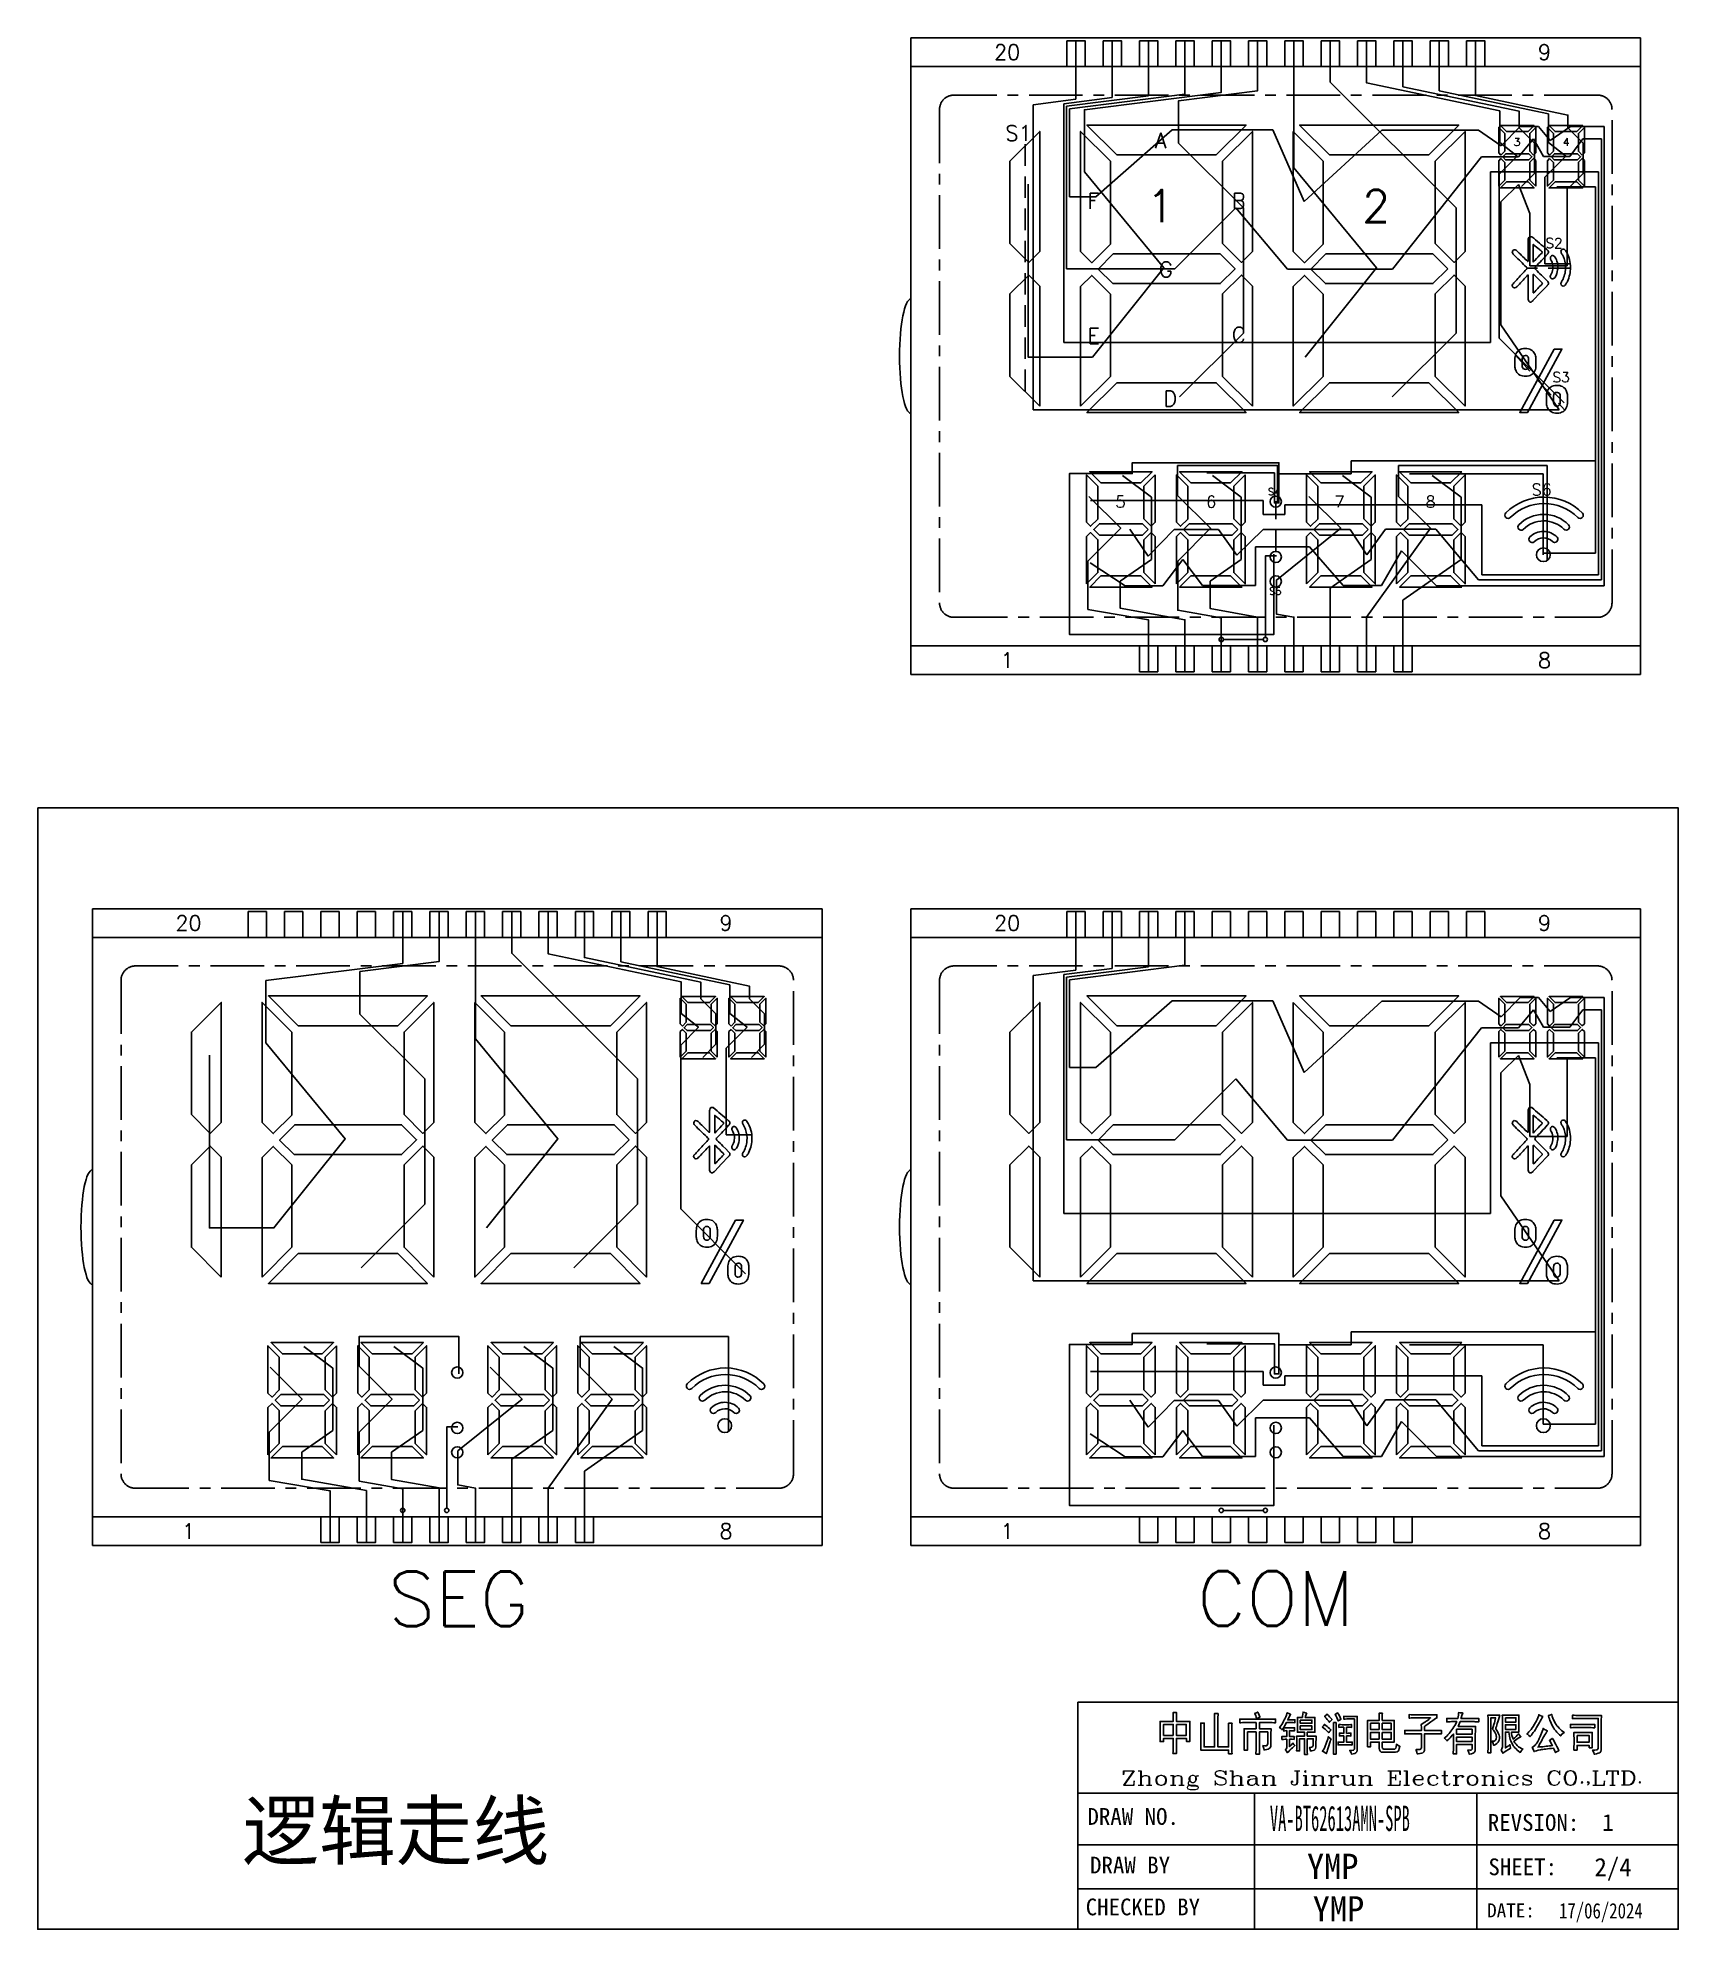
# Model space of a CAD drawing. Header units: millimetres. Extents: x -121 to 714, y -296 to 116.
# Drawn here: x 166.9 to 281.6, y -296.4 to -164.2 of the extents above; entities that cross this region are included whole.
import ezdxf
from ezdxf.enums import TextEntityAlignment as Align

# ---------------------------------------------------------------- set-up
doc = ezdxf.new("R2010")
doc.units = ezdxf.units.MM
doc.header["$LTSCALE"] = 3
doc.header["$MEASUREMENT"] = 0
doc.linetypes.add('CENTER', pattern=[2, 1.25, -0.25, 0.25, -0.25])
doc.linetypes.add('DASHED', pattern=[0.75, 0.5, -0.25])
for name, color, linetype in [('1', 2, 'Continuous'), ('COM', 1, 'Continuous'), ('DIM', 4, 'Continuous'), ('SEG', 3, 'Continuous')]:
    doc.layers.add(name, color=color, linetype=linetype)
doc.styles.add('ROMANC', font='romanc')
doc.styles.add('ROMANS', font='ROMANS.shx')
doc.styles.add('SSS_Dim', font='romans.shx')
doc.styles.add('样式 SZ', font='')
doc.styles.get('样式 SZ').set_extended_font_data('SimSun')

msp = doc.modelspace()

# ---------------------------------------------------------------- texts
at = {"style": 'ROMANS'}
for s, p in [('20', (234.656, -165.241)), ('9', (272.221, -165.241)), ('1', (234.656, -207.741)), ('8', (272.221, -207.741)), ('20', (177.439, -226.11)), ('9', (215.004, -226.11)), ('20', (234.656, -226.11)), ('9', (272.221, -226.11)), ('1', (177.439, -268.61)), ('8', (215.004, -268.61)), ('1', (234.656, -268.61)), ('8', (272.221, -268.61))]:
    msp.add_text(s, height=1.06, dxfattribs=at).set_placement(p, align=Align.MIDDLE)
for s, height, p in [('DRAW NO.', 1.1752, (240.273, -289.137)), ('REVSION:  1', 1.17522, (268.256, -289.557)), ('DRAW BY', 1.1752, (240.455, -292.537)), ('YMP', 1.7628, (255.618, -292.917)), ('SHEET:', 1.1752, (268.299, -292.659)), ('2/4', 1.2733, (275.713, -292.726)), ('CHECKED BY', 1.1752, (240.151, -295.461)), ('YMP', 1.7628, (256.02, -295.886)), ('DATE:', 0.9794, (268.212, -295.605))]:
    msp.add_text(s, height=height).set_placement(p)
for s, height, width, p in [('VA-BT62613AMN-SPB', 1.76284, 0.48, (253.023, -289.565)), ('17/06/2024', 1.0758, 0.8, (273.233, -295.679))]:
    msp.add_text(s, height=height, dxfattribs=dict(width=width)).set_placement(p)
at = {"layer": '1', "style": 'ROMANC', "width": 1.104031}
msp.add_text('Zhong Shan Jinrun Electronics CO.,LTD.', height=0.99256, dxfattribs=at).set_placement((242.625, -286.355), (279.1, -286.355), align=Align.FIT)
at = {"layer": 'COM', "ltscale": 5, "style": 'ROMANS'}
msp.add_text('COM', height=3.8262, dxfattribs=at).set_placement((247.934, -275.23))
at = {"layer": 'DIM'}
for s, height, style, p in [('S1', 1.081, 'SSS_Dim', (234.534, -171.442)), ('A', 1.081, 'SSS_Dim', (244.975, -171.961)), ('3', 0.552, 'SSS_Dim', (270.06, -171.795)), ('4', 0.552, 'SSS_Dim', (273.5, -171.795)), ('F', 1.081, 'SSS_Dim', (240.267, -176.182)), ('1', 2.252, 'SSS_Dim', (244.413, -177.127)), ('B', 1.081, 'SSS_Dim', (250.358, -176.17)), ('2', 2.252, 'SSS_Dim', (259.485, -177.127)), ('G', 1.081, 'SSS_Dim', (245.266, -180.97)), ('逻辑走线', 3.934, '样式 SZ', (181.193, -291.517))]:
    msp.add_text(s, height=height, dxfattribs=dict(at, style=style)).set_placement(p)
at = {"layer": 'DIM', "linetype": 'DASHED', "style": 'SSS_Dim'}
for s, height, p in [('S2', 0.7, (272.282, -178.938)), ('E', 1.081, (240.267, -185.622)), ('C', 1.081, (250.358, -185.538)), ('S3', 0.7, (272.779, -188.307)), ('D', 1.081, (245.578, -189.999)), ('S6', 0.8238, (271.314, -196.231)), ('5', 0.824, (242.228, -197.071)), ('6', 0.824, (248.565, -197.071)), ('S4', 0.5, (252.893, -196.215)), ('7', 0.824, (257.538, -197.071)), ('8', 0.824, (263.905, -197.071)), ('S5', 0.5, (252.979, -203.166))]:
    msp.add_text(s, height=height, dxfattribs=at).set_placement(p)
at = {"layer": 'SEG', "ltscale": 5, "style": 'ROMANS'}
msp.add_text('SEG', height=3.8262, dxfattribs=at).set_placement((191.396, -275.25))

# ---------------------------------------------------------------- linework, layer by layer
for p, q in [((227.938, -208.741), (227.938, -164.241)), ((227.938, -164.241), (278.938, -164.241)), ((278.938, -208.741), (278.938, -164.241)), ((227.938, -166.241), (278.938, -166.241)), ((227.938, -206.741), (278.938, -206.741)), ((227.938, -208.741), (278.938, -208.741)), ((170.722, -269.61), (170.722, -225.11)), ((170.722, -225.11), (221.722, -225.11)), ((221.722, -269.61), (221.722, -225.11)), ((227.938, -269.61), (227.938, -225.11)), ((227.938, -225.11), (278.938, -225.11)), ((278.938, -269.61), (278.938, -225.11)), ((170.722, -227.11), (221.722, -227.11)), ((227.938, -227.11), (278.938, -227.11)), ((170.722, -267.61), (221.722, -267.61)), ((227.938, -267.61), (278.938, -267.61)), ((170.722, -269.61), (221.722, -269.61)), ((227.938, -269.61), (278.938, -269.61)), ((239.604, -286.914), (281.564, -286.914)), ((251.948, -286.914), (251.948, -296.428)), ((267.5, -286.914), (267.5, -296.428)), ((239.604, -290.532), (281.564, -290.532)), ((239.604, -293.608), (281.564, -293.608))]:
    msp.add_line(p, q)
for points in [[(238.833, -164.441), (238.833, -166.241), (240.103, -166.241), (240.103, -164.441)], [(241.373, -164.441), (241.373, -166.241), (242.643, -166.241), (242.643, -164.441)], [(243.913, -164.441), (243.913, -166.241), (245.183, -166.241), (245.183, -164.441)], [(246.453, -164.441), (246.453, -166.241), (247.723, -166.241), (247.723, -164.441)], [(248.993, -164.441), (248.993, -166.241), (250.263, -166.241), (250.263, -164.441)], [(251.533, -164.441), (251.533, -166.241), (252.803, -166.241), (252.803, -164.441)], [(254.073, -164.441), (254.073, -166.241), (255.343, -166.241), (255.343, -164.441)], [(256.613, -164.441), (256.613, -166.241), (257.883, -166.241), (257.883, -164.441)], [(259.153, -164.441), (259.153, -166.241), (260.423, -166.241), (260.423, -164.441)], [(261.693, -164.441), (261.693, -166.241), (262.963, -166.241), (262.963, -164.441)], [(264.233, -164.441), (264.233, -166.241), (265.503, -166.241), (265.503, -164.441)], [(266.773, -164.441), (266.773, -166.241), (268.043, -166.241), (268.043, -164.441)], [(242.318, -172.417), (240.238, -170.337), (251.357, -170.337), (249.277, -172.417)], [(264.142, -172.417), (257.183, -172.417), (255.103, -170.337), (266.222, -170.337)], [(269.442, -172.171), (269.176, -172.437), (269.022, -172.283), (269.022, -170.497), (269.442, -170.917)], [(269.562, -170.797), (269.142, -170.377), (271.492, -170.377), (271.072, -170.797)], [(271.46, -172.432), (271.612, -172.279), (271.612, -170.497), (271.192, -170.917), (271.192, -172.164)], [(272.578, -172.437), (272.424, -172.283), (272.424, -170.497), (272.844, -170.917), (272.844, -172.171)], [(274.474, -170.797), (272.964, -170.797), (272.544, -170.377), (274.894, -170.377)], [(274.862, -172.432), (275.014, -172.279), (275.014, -170.497), (274.594, -170.917), (274.594, -172.164)], [(234.857, -178.623), (236.171, -179.938), (236.937, -179.172), (236.937, -170.782), (234.857, -172.862)], [(239.793, -179.178), (240.573, -179.958), (241.873, -178.659), (241.873, -172.862), (239.793, -170.782)], [(249.723, -178.623), (251.037, -179.938), (251.803, -179.172), (251.803, -170.782), (249.723, -172.862)], [(254.658, -170.782), (254.658, -179.178), (255.438, -179.958), (256.738, -178.659), (256.738, -172.862)], [(264.588, -172.862), (264.588, -178.623), (265.902, -179.938), (266.668, -179.172), (266.668, -170.782)], [(269.022, -174.607), (269.442, -174.187), (269.442, -172.943), (269.176, -172.677), (269.022, -172.831)], [(271.13, -172.342), (271.34, -172.552), (271.13, -172.762), (269.502, -172.762), (269.296, -172.557), (269.511, -172.342)], [(271.612, -174.607), (271.192, -174.187), (271.192, -172.94), (271.46, -172.672), (271.612, -172.824)], [(272.578, -172.677), (272.424, -172.831), (272.424, -174.607), (272.844, -174.187), (272.844, -172.943)], [(274.532, -172.342), (274.742, -172.552), (274.531, -172.762), (272.904, -172.762), (272.698, -172.557), (272.913, -172.342)], [(275.014, -174.607), (274.594, -174.187), (274.594, -172.94), (274.862, -172.672), (275.014, -172.824)], [(269.562, -174.307), (269.142, -174.727), (271.492, -174.727), (271.072, -174.307)], [(272.964, -174.307), (272.544, -174.727), (274.894, -174.727), (274.474, -174.307)], [(242.037, -181.422), (241.019, -180.404), (242.081, -179.342), (249.55, -179.342), (250.591, -180.383), (249.553, -181.422)], [(265.456, -180.383), (264.418, -181.422), (256.902, -181.422), (255.884, -180.404), (256.946, -179.342), (264.415, -179.342)], [(236.937, -189.981), (234.857, -187.901), (234.857, -182.143), (236.171, -180.828), (236.937, -181.594)], [(239.793, -189.981), (241.873, -187.901), (241.873, -182.149), (240.573, -180.849), (239.793, -181.63)], [(251.803, -189.981), (249.723, -187.901), (249.723, -182.143), (251.037, -180.828), (251.803, -181.594)], [(254.658, -181.63), (254.658, -189.981), (256.738, -187.901), (256.738, -182.149), (255.438, -180.849)], [(264.588, -187.901), (264.588, -182.143), (265.902, -180.828), (266.668, -181.594), (266.668, -189.981)], [(272.898, -185.997), (273.443, -185.997), (271.037, -190.425), (270.492, -190.425)], [(242.318, -188.347), (240.238, -190.427), (251.357, -190.427), (249.277, -188.347)], [(264.142, -188.347), (257.183, -188.347), (255.103, -190.427), (266.222, -190.427)], [(240.999, -195.574), (240.999, -197.873), (240.495, -198.377), (240.209, -198.091), (240.209, -194.784)], [(244, -195.354), (241.218, -195.354), (240.428, -194.564), (244.79, -194.564)], [(245.009, -194.784), (244.219, -195.574), (244.219, -197.868), (244.727, -198.375), (245.009, -198.093)], [(247.282, -195.574), (247.282, -197.873), (246.778, -198.377), (246.492, -198.091), (246.492, -194.784)], [(250.283, -195.354), (247.501, -195.354), (246.711, -194.564), (251.073, -194.564)], [(250.502, -195.574), (250.502, -197.868), (251.01, -198.375), (251.292, -198.093), (251.292, -194.784)], [(256.374, -195.574), (256.374, -197.873), (255.87, -198.377), (255.584, -198.091), (255.584, -194.784)], [(259.375, -195.354), (256.594, -195.354), (255.804, -194.564), (260.165, -194.564)], [(259.594, -195.574), (259.594, -197.868), (260.102, -198.375), (260.384, -198.093), (260.384, -194.784)], [(262.657, -195.574), (262.657, -197.873), (262.153, -198.377), (261.867, -198.091), (261.867, -194.784)], [(266.448, -194.564), (265.658, -195.354), (262.877, -195.354), (262.087, -194.564)], [(265.877, -195.574), (265.877, -197.868), (266.385, -198.375), (266.667, -198.093), (266.667, -194.784)], [(244.508, -198.595), (244.113, -198.989), (241.107, -198.989), (240.714, -198.596), (241.111, -198.199), (244.113, -198.199)], [(250.791, -198.595), (250.396, -198.989), (247.39, -198.989), (246.997, -198.596), (247.394, -198.199), (250.395, -198.199)], [(259.883, -198.595), (259.488, -198.989), (256.482, -198.989), (256.089, -198.596), (256.486, -198.199), (259.488, -198.199)], [(265.771, -198.199), (266.166, -198.595), (265.771, -198.989), (262.766, -198.989), (262.372, -198.596), (262.769, -198.199)], [(240.209, -202.405), (240.999, -201.615), (240.999, -199.32), (240.495, -198.815), (240.209, -199.101)], [(245.009, -202.405), (244.219, -201.615), (244.219, -199.321), (244.727, -198.814), (245.009, -199.096)], [(246.492, -202.405), (247.282, -201.615), (247.282, -199.32), (246.778, -198.815), (246.492, -199.101)], [(250.502, -199.321), (251.01, -198.814), (251.292, -199.096), (251.292, -202.405), (250.502, -201.615)], [(255.584, -202.405), (256.374, -201.615), (256.374, -199.32), (255.87, -198.815), (255.584, -199.101)], [(259.594, -201.615), (259.594, -199.321), (260.102, -198.814), (260.384, -199.096), (260.384, -202.405)], [(261.867, -202.405), (262.657, -201.615), (262.657, -199.32), (262.153, -198.815), (261.867, -199.101)], [(265.877, -199.321), (266.385, -198.814), (266.667, -199.096), (266.667, -202.405), (265.877, -201.615)], [(244, -201.834), (241.218, -201.834), (240.428, -202.624), (244.79, -202.624)], [(250.283, -201.834), (247.501, -201.834), (246.711, -202.624), (251.073, -202.624)], [(259.375, -201.834), (256.594, -201.834), (255.804, -202.624), (260.165, -202.624)], [(266.448, -202.624), (265.658, -201.834), (262.877, -201.834), (262.087, -202.624)], [(243.913, -208.541), (243.913, -206.741), (245.183, -206.741), (245.183, -208.541)], [(246.453, -208.541), (246.453, -206.741), (247.723, -206.741), (247.723, -208.541)], [(248.993, -208.541), (248.993, -206.741), (250.263, -206.741), (250.263, -208.541)], [(251.533, -208.541), (251.533, -206.741), (252.803, -206.741), (252.803, -208.541)], [(254.073, -208.541), (254.073, -206.741), (255.343, -206.741), (255.343, -208.541)], [(256.613, -208.541), (256.613, -206.741), (257.883, -206.741), (257.883, -208.541)], [(259.153, -208.541), (259.153, -206.741), (260.423, -206.741), (260.423, -208.541)], [(261.693, -208.541), (261.693, -206.741), (262.963, -206.741), (262.963, -208.541)], [(166.906, -218.066), (166.906, -296.428), (281.564, -296.428), (281.564, -218.066)], [(181.617, -225.31), (181.617, -227.11), (182.887, -227.11), (182.887, -225.31)], [(184.157, -225.31), (184.157, -227.11), (185.427, -227.11), (185.427, -225.31)], [(186.697, -225.31), (186.697, -227.11), (187.967, -227.11), (187.967, -225.31)], [(189.237, -225.31), (189.237, -227.11), (190.507, -227.11), (190.507, -225.31)], [(191.777, -225.31), (191.777, -227.11), (193.047, -227.11), (193.047, -225.31)], [(194.317, -225.31), (194.317, -227.11), (195.587, -227.11), (195.587, -225.31)], [(196.857, -225.31), (196.857, -227.11), (198.127, -227.11), (198.127, -225.31)], [(199.397, -225.31), (199.397, -227.11), (200.667, -227.11), (200.667, -225.31)], [(201.937, -225.31), (201.937, -227.11), (203.207, -227.11), (203.207, -225.31)], [(204.477, -225.31), (204.477, -227.11), (205.747, -227.11), (205.747, -225.31)], [(207.017, -225.31), (207.017, -227.11), (208.287, -227.11), (208.287, -225.31)], [(209.557, -225.31), (209.557, -227.11), (210.827, -227.11), (210.827, -225.31)], [(238.833, -225.31), (238.833, -227.11), (240.103, -227.11), (240.103, -225.31)], [(241.373, -225.31), (241.373, -227.11), (242.643, -227.11), (242.643, -225.31)], [(243.913, -225.31), (243.913, -227.11), (245.183, -227.11), (245.183, -225.31)], [(246.453, -225.31), (246.453, -227.11), (247.723, -227.11), (247.723, -225.31)], [(248.993, -225.31), (248.993, -227.11), (250.263, -227.11), (250.263, -225.31)], [(251.533, -225.31), (251.533, -227.11), (252.803, -227.11), (252.803, -225.31)], [(254.073, -225.31), (254.073, -227.11), (255.343, -227.11), (255.343, -225.31)], [(256.613, -225.31), (256.613, -227.11), (257.883, -227.11), (257.883, -225.31)], [(259.153, -225.31), (259.153, -227.11), (260.423, -227.11), (260.423, -225.31)], [(261.693, -225.31), (261.693, -227.11), (262.963, -227.11), (262.963, -225.31)], [(264.233, -225.31), (264.233, -227.11), (265.503, -227.11), (265.503, -225.31)], [(266.773, -225.31), (266.773, -227.11), (268.043, -227.11), (268.043, -225.31)], [(185.101, -233.286), (183.021, -231.206), (194.14, -231.206), (192.06, -233.286)], [(206.926, -233.286), (199.967, -233.286), (197.887, -231.206), (209.006, -231.206)], [(212.346, -231.666), (211.926, -231.246), (214.275, -231.246), (213.855, -231.666)], [(217.257, -231.666), (215.748, -231.666), (215.328, -231.246), (217.677, -231.246)], [(242.318, -233.286), (240.238, -231.206), (251.357, -231.206), (249.277, -233.286)], [(264.142, -233.286), (257.183, -233.286), (255.103, -231.206), (266.222, -231.206)], [(269.562, -231.666), (269.142, -231.246), (271.492, -231.246), (271.072, -231.666)], [(274.474, -231.666), (272.964, -231.666), (272.544, -231.246), (274.894, -231.246)], [(177.641, -239.493), (178.955, -240.807), (179.721, -240.041), (179.721, -231.651), (177.641, -233.731)], [(182.576, -240.047), (183.356, -240.827), (184.656, -239.528), (184.656, -233.731), (182.576, -231.651)], [(192.506, -239.493), (193.82, -240.807), (194.586, -240.041), (194.586, -231.651), (192.506, -233.731)], [(197.441, -231.651), (197.441, -240.047), (198.222, -240.827), (199.521, -239.528), (199.521, -233.731)], [(207.371, -233.731), (207.371, -239.493), (208.685, -240.807), (209.451, -240.041), (209.451, -231.651)], [(212.225, -233.04), (211.96, -233.306), (211.805, -233.152), (211.805, -231.367), (212.225, -231.787)], [(214.243, -233.301), (214.395, -233.149), (214.395, -231.367), (213.975, -231.787), (213.975, -233.033)], [(215.361, -233.306), (215.207, -233.152), (215.207, -231.367), (215.627, -231.787), (215.627, -233.04)], [(217.645, -233.301), (217.797, -233.149), (217.797, -231.367), (217.377, -231.787), (217.377, -233.033)], [(234.857, -239.493), (236.171, -240.807), (236.937, -240.041), (236.937, -231.651), (234.857, -233.731)], [(239.793, -240.047), (240.573, -240.827), (241.873, -239.528), (241.873, -233.731), (239.793, -231.651)], [(249.723, -239.493), (251.037, -240.807), (251.803, -240.041), (251.803, -231.651), (249.723, -233.731)], [(254.658, -231.651), (254.658, -240.047), (255.438, -240.827), (256.738, -239.528), (256.738, -233.731)], [(264.588, -233.731), (264.588, -239.493), (265.902, -240.807), (266.668, -240.041), (266.668, -231.651)], [(269.442, -233.04), (269.176, -233.306), (269.022, -233.152), (269.022, -231.367), (269.442, -231.787)], [(271.46, -233.301), (271.612, -233.149), (271.612, -231.367), (271.192, -231.787), (271.192, -233.033)], [(272.578, -233.306), (272.424, -233.152), (272.424, -231.367), (272.844, -231.787), (272.844, -233.04)], [(274.862, -233.301), (275.014, -233.149), (275.014, -231.367), (274.594, -231.787), (274.594, -233.033)], [(211.805, -235.476), (212.225, -235.056), (212.225, -233.812), (211.96, -233.546), (211.805, -233.7)], [(213.913, -233.211), (214.123, -233.421), (213.913, -233.631), (212.285, -233.631), (212.08, -233.426), (212.294, -233.211)], [(214.395, -235.476), (213.975, -235.056), (213.975, -233.809), (214.243, -233.541), (214.395, -233.694)], [(215.361, -233.546), (215.207, -233.7), (215.207, -235.476), (215.627, -235.056), (215.627, -233.812)], [(217.315, -233.211), (217.525, -233.421), (217.315, -233.631), (215.687, -233.631), (215.482, -233.426), (215.696, -233.211)], [(217.797, -235.476), (217.377, -235.056), (217.377, -233.809), (217.645, -233.541), (217.797, -233.694)], [(269.022, -235.476), (269.442, -235.056), (269.442, -233.812), (269.176, -233.546), (269.022, -233.7)], [(271.13, -233.211), (271.34, -233.421), (271.13, -233.631), (269.502, -233.631), (269.296, -233.426), (269.511, -233.211)], [(271.612, -235.476), (271.192, -235.056), (271.192, -233.809), (271.46, -233.541), (271.612, -233.694)], [(272.578, -233.546), (272.424, -233.7), (272.424, -235.476), (272.844, -235.056), (272.844, -233.812)], [(274.532, -233.211), (274.742, -233.421), (274.531, -233.631), (272.904, -233.631), (272.698, -233.426), (272.913, -233.211)], [(275.014, -235.476), (274.594, -235.056), (274.594, -233.809), (274.862, -233.541), (275.014, -233.694)], [(212.346, -235.176), (211.926, -235.596), (214.275, -235.596), (213.855, -235.176)], [(215.748, -235.176), (215.328, -235.596), (217.677, -235.596), (217.257, -235.176)], [(269.562, -235.176), (269.142, -235.596), (271.492, -235.596), (271.072, -235.176)], [(272.964, -235.176), (272.544, -235.596), (274.894, -235.596), (274.474, -235.176)], [(184.82, -242.291), (183.802, -241.273), (184.864, -240.211), (192.333, -240.211), (193.375, -241.252), (192.336, -242.291)], [(208.24, -241.252), (207.201, -242.291), (199.685, -242.291), (198.667, -241.273), (199.729, -240.211), (207.198, -240.211)], [(242.037, -242.291), (241.019, -241.273), (242.081, -240.211), (249.55, -240.211), (250.591, -241.252), (249.553, -242.291)], [(265.456, -241.252), (264.418, -242.291), (256.902, -242.291), (255.884, -241.273), (256.946, -240.211), (264.415, -240.211)], [(179.721, -250.85), (177.641, -248.77), (177.641, -243.012), (178.955, -241.698), (179.721, -242.464)], [(182.576, -250.85), (184.656, -248.77), (184.656, -243.018), (183.356, -241.718), (182.576, -242.499)], [(194.586, -250.85), (192.506, -248.77), (192.506, -243.012), (193.82, -241.698), (194.586, -242.464)], [(197.441, -242.499), (197.441, -250.85), (199.521, -248.77), (199.521, -243.018), (198.222, -241.718)], [(207.371, -248.77), (207.371, -243.012), (208.685, -241.698), (209.451, -242.464), (209.451, -250.85)], [(236.937, -250.85), (234.857, -248.77), (234.857, -243.012), (236.171, -241.698), (236.937, -242.464)], [(239.793, -250.85), (241.873, -248.77), (241.873, -243.018), (240.573, -241.718), (239.793, -242.499)], [(251.803, -250.85), (249.723, -248.77), (249.723, -243.012), (251.037, -241.698), (251.803, -242.464)], [(254.658, -242.499), (254.658, -250.85), (256.738, -248.77), (256.738, -243.018), (255.438, -241.718)], [(264.588, -248.77), (264.588, -243.012), (265.902, -241.698), (266.668, -242.464), (266.668, -250.85)], [(215.681, -246.866), (216.226, -246.866), (213.82, -251.294), (213.275, -251.294)], [(272.898, -246.866), (273.443, -246.866), (271.037, -251.294), (270.492, -251.294)], [(185.101, -249.216), (183.021, -251.296), (194.14, -251.296), (192.06, -249.216)], [(206.926, -249.216), (199.967, -249.216), (197.887, -251.296), (209.006, -251.296)], [(242.318, -249.216), (240.238, -251.296), (251.357, -251.296), (249.277, -249.216)], [(264.142, -249.216), (257.183, -249.216), (255.103, -251.296), (266.222, -251.296)], [(183.782, -256.443), (183.782, -258.742), (183.278, -259.246), (182.992, -258.96), (182.992, -255.653)], [(186.783, -256.224), (184.002, -256.224), (183.212, -255.434), (187.573, -255.434)], [(187.792, -255.653), (187.002, -256.443), (187.002, -258.737), (187.51, -259.245), (187.792, -258.962)], [(190.065, -256.443), (190.065, -258.742), (189.561, -259.246), (189.275, -258.96), (189.275, -255.653)], [(193.066, -256.224), (190.284, -256.224), (189.494, -255.434), (193.856, -255.434)], [(193.285, -256.443), (193.285, -258.737), (193.793, -259.245), (194.075, -258.962), (194.075, -255.653)], [(199.158, -256.443), (199.158, -258.742), (198.653, -259.246), (198.368, -258.96), (198.368, -255.653)], [(202.158, -256.224), (199.377, -256.224), (198.587, -255.434), (202.948, -255.434)], [(202.378, -256.443), (202.378, -258.737), (202.885, -259.245), (203.168, -258.962), (203.168, -255.653)], [(205.441, -256.443), (205.441, -258.742), (204.936, -259.246), (204.651, -258.96), (204.651, -255.653)], [(209.232, -255.434), (208.442, -256.224), (205.66, -256.224), (204.87, -255.434)], [(208.661, -256.443), (208.661, -258.737), (209.168, -259.245), (209.451, -258.962), (209.451, -255.653)], [(240.999, -256.443), (240.999, -258.742), (240.495, -259.246), (240.209, -258.96), (240.209, -255.653)], [(244, -256.224), (241.218, -256.224), (240.428, -255.434), (244.79, -255.434)], [(245.009, -255.653), (244.219, -256.443), (244.219, -258.737), (244.727, -259.245), (245.009, -258.962)], [(247.282, -256.443), (247.282, -258.742), (246.778, -259.246), (246.492, -258.96), (246.492, -255.653)], [(250.283, -256.224), (247.501, -256.224), (246.711, -255.434), (251.073, -255.434)], [(250.502, -256.443), (250.502, -258.737), (251.01, -259.245), (251.292, -258.962), (251.292, -255.653)], [(256.374, -256.443), (256.374, -258.742), (255.87, -259.246), (255.584, -258.96), (255.584, -255.653)], [(259.375, -256.224), (256.594, -256.224), (255.804, -255.434), (260.165, -255.434)], [(259.594, -256.443), (259.594, -258.737), (260.102, -259.245), (260.384, -258.962), (260.384, -255.653)], [(262.657, -256.443), (262.657, -258.742), (262.153, -259.246), (261.867, -258.96), (261.867, -255.653)], [(266.448, -255.434), (265.658, -256.224), (262.877, -256.224), (262.087, -255.434)], [(265.877, -256.443), (265.877, -258.737), (266.385, -259.245), (266.667, -258.962), (266.667, -255.653)], [(187.291, -259.464), (186.896, -259.859), (183.891, -259.859), (183.497, -259.465), (183.894, -259.069), (186.896, -259.069)], [(193.574, -259.464), (193.179, -259.859), (190.173, -259.859), (189.78, -259.465), (190.177, -259.069), (193.179, -259.069)], [(202.666, -259.464), (202.271, -259.859), (199.266, -259.859), (198.872, -259.465), (199.269, -259.069), (202.271, -259.069)], [(208.554, -259.069), (208.949, -259.464), (208.554, -259.859), (205.549, -259.859), (205.156, -259.465), (205.552, -259.069)], [(244.508, -259.464), (244.113, -259.859), (241.107, -259.859), (240.714, -259.465), (241.111, -259.069), (244.113, -259.069)], [(250.791, -259.464), (250.396, -259.859), (247.39, -259.859), (246.997, -259.465), (247.394, -259.069), (250.395, -259.069)], [(259.883, -259.464), (259.488, -259.859), (256.482, -259.859), (256.089, -259.465), (256.486, -259.069), (259.488, -259.069)], [(265.771, -259.069), (266.166, -259.464), (265.771, -259.859), (262.766, -259.859), (262.372, -259.465), (262.769, -259.069)], [(182.992, -263.274), (183.782, -262.484), (183.782, -260.189), (183.278, -259.685), (182.992, -259.97)], [(187.792, -263.274), (187.002, -262.484), (187.002, -260.191), (187.51, -259.683), (187.792, -259.965)], [(189.275, -263.274), (190.065, -262.484), (190.065, -260.189), (189.561, -259.685), (189.275, -259.97)], [(193.285, -260.191), (193.793, -259.683), (194.075, -259.965), (194.075, -263.274), (193.285, -262.484)], [(198.368, -263.274), (199.158, -262.484), (199.158, -260.189), (198.653, -259.685), (198.368, -259.97)], [(202.378, -262.484), (202.378, -260.191), (202.885, -259.683), (203.168, -259.965), (203.168, -263.274)], [(204.651, -263.274), (205.441, -262.484), (205.441, -260.189), (204.936, -259.685), (204.651, -259.97)], [(208.661, -260.191), (209.168, -259.683), (209.451, -259.965), (209.451, -263.274), (208.661, -262.484)], [(240.209, -263.274), (240.999, -262.484), (240.999, -260.189), (240.495, -259.685), (240.209, -259.97)], [(245.009, -263.274), (244.219, -262.484), (244.219, -260.191), (244.727, -259.683), (245.009, -259.965)], [(246.492, -263.274), (247.282, -262.484), (247.282, -260.189), (246.778, -259.685), (246.492, -259.97)], [(250.502, -260.191), (251.01, -259.683), (251.292, -259.965), (251.292, -263.274), (250.502, -262.484)], [(255.584, -263.274), (256.374, -262.484), (256.374, -260.189), (255.87, -259.685), (255.584, -259.97)], [(259.594, -262.484), (259.594, -260.191), (260.102, -259.683), (260.384, -259.965), (260.384, -263.274)], [(261.867, -263.274), (262.657, -262.484), (262.657, -260.189), (262.153, -259.685), (261.867, -259.97)], [(265.877, -260.191), (266.385, -259.683), (266.667, -259.965), (266.667, -263.274), (265.877, -262.484)], [(186.783, -262.704), (184.002, -262.704), (183.212, -263.494), (187.573, -263.494)], [(193.066, -262.704), (190.284, -262.704), (189.494, -263.494), (193.856, -263.494)], [(202.158, -262.704), (199.377, -262.704), (198.587, -263.494), (202.948, -263.494)], [(209.232, -263.494), (208.442, -262.704), (205.66, -262.704), (204.87, -263.494)], [(244, -262.704), (241.218, -262.704), (240.428, -263.494), (244.79, -263.494)], [(250.283, -262.704), (247.501, -262.704), (246.711, -263.494), (251.073, -263.494)], [(259.375, -262.704), (256.594, -262.704), (255.804, -263.494), (260.165, -263.494)], [(266.448, -263.494), (265.658, -262.704), (262.877, -262.704), (262.087, -263.494)], [(186.697, -269.41), (186.697, -267.61), (187.967, -267.61), (187.967, -269.41)], [(189.237, -269.41), (189.237, -267.61), (190.507, -267.61), (190.507, -269.41)], [(191.777, -269.41), (191.777, -267.61), (193.047, -267.61), (193.047, -269.41)], [(194.317, -269.41), (194.317, -267.61), (195.587, -267.61), (195.587, -269.41)], [(196.857, -269.41), (196.857, -267.61), (198.127, -267.61), (198.127, -269.41)], [(199.397, -269.41), (199.397, -267.61), (200.667, -267.61), (200.667, -269.41)], [(201.937, -269.41), (201.937, -267.61), (203.207, -267.61), (203.207, -269.41)], [(204.477, -269.41), (204.477, -267.61), (205.747, -267.61), (205.747, -269.41)], [(243.913, -269.41), (243.913, -267.61), (245.183, -267.61), (245.183, -269.41)], [(246.453, -269.41), (246.453, -267.61), (247.723, -267.61), (247.723, -269.41)], [(248.993, -269.41), (248.993, -267.61), (250.263, -267.61), (250.263, -269.41)], [(251.533, -269.41), (251.533, -267.61), (252.803, -267.61), (252.803, -269.41)], [(254.073, -269.41), (254.073, -267.61), (255.343, -267.61), (255.343, -269.41)], [(256.613, -269.41), (256.613, -267.61), (257.883, -267.61), (257.883, -269.41)], [(259.153, -269.41), (259.153, -267.61), (260.423, -267.61), (260.423, -269.41)], [(261.693, -269.41), (261.693, -267.61), (262.963, -267.61), (262.963, -269.41)]]:
    msp.add_lwpolyline(points, close=True)
at = {"color": 5, "linetype": 'CENTER'}
for points in [[(230.938, -204.741), (275.938, -204.741, 0.4142136), (276.938, -203.741), (276.938, -169.241, 0.4142136), (275.938, -168.241), (230.938, -168.241, 0.4142136), (229.938, -169.241), (229.938, -203.741, 0.4142136)], [(173.722, -265.61), (218.722, -265.61, 0.4142136), (219.722, -264.61), (219.722, -230.11, 0.4142136), (218.722, -229.11), (173.722, -229.11, 0.4142136), (172.722, -230.11), (172.722, -264.61, 0.4142136)], [(230.938, -265.61), (275.938, -265.61, 0.4142136), (276.938, -264.61), (276.938, -230.11, 0.4142136), (275.938, -229.11), (230.938, -229.11, 0.4142136), (229.938, -230.11), (229.938, -264.61, 0.4142136)]]:
    msp.add_lwpolyline(points, format="xyb", close=True, dxfattribs=at)
for points in [[(271.601, -180.236, 0.0534072), (271.561, -180.285, 0.3080428), (271.558, -180.379, 0.0696853), (271.606, -180.436, -0.0044412), (272.004, -180.827), (272.201, -181.025), (272.398, -181.222, -0.0654383), (272.482, -181.324, -0.2360209), (272.492, -181.442, -0.0854167), (272.43, -181.534, -0.0112713), (272.401, -181.566), (271.919, -182.073), (271.436, -182.58), (271.419, -182.598, -0.0729915), (271.289, -182.705), (271.198, -182.705, -0.2164837), (271.091, -182.572, -0.0721131), (271.079, -182.465, 0.0016512), (271.079, -180.948), (271.079, -180.933), (271.08, -180.917, 0.1575238), (271.062, -180.815, -0.0002113), (270.375, -181.547, -0.0405264), (270.247, -181.676, -0.0399385), (270.21, -181.7, -0.3002), (270.046, -181.695, -0.0564287), (270.012, -181.664, -0.0406466), (269.989, -181.635, -0.3041767), (269.988, -181.472, -0.050924), (270.02, -181.429, -0.0071915), (270.275, -181.152, -0.0052026), (270.961, -180.42, 0.0536376), (270.992, -180.382, 0.3120429), (270.993, -180.31, 0.0670889), (270.956, -180.266, -0.0038177), (270.166, -179.492, -0.0249517), (270.03, -179.354, -0.0835818), (269.98, -179.273, -0.2559824), (269.995, -179.126, -0.0571489), (270.025, -179.09, -0.289096), (270.177, -179.054, -0.1168752), (270.277, -179.119, -0.0013641), (270.962, -179.789, 0.0084887), (271.053, -179.875, 0.2524046), (271.082, -179.798, -0.00523), (271.078, -179.753, 0.0020323), (271.078, -178.373, -0.0465039), (271.085, -178.29, -0.1966402), (271.175, -178.142), (271.335, -178.142, -0.0007775), (272.385, -179.033, -0.0767638), (272.484, -179.139, -0.2441055), (272.495, -179.25, -0.0854762), (272.439, -179.34, -0.012617), (272.41, -179.373, -0.007264)], [(271.436, -179.918, 0.0059027), (271.9, -179.418, -0.0400251), (271.949, -179.372), (271.976, -179.349), (271.989, -179.338), (272.001, -179.326, 0.0851231), (272.045, -179.271, 0.1376025), (272.055, -179.221, 0.1878626), (272.018, -179.149, 0.0508172), (271.958, -179.104, -0.0391922), (271.873, -179.044, 0.0062057), (271.436, -178.679)], [(272.813, -180.293, -0.1108614), (272.708, -180.718, -0.016868), (272.66, -180.81, 0.1191366), (272.626, -180.918, 0.3031531), (272.714, -181.066, 0.3262848), (272.9, -181.042, 0.0814402), (272.96, -180.969, 0.1076722), (273.138, -180.447, 0.0317564), (273.153, -180.181, 0.0614744), (273.125, -179.969, 0.0785206), (272.945, -179.556, 0.0755816), (272.902, -179.507, 0.3136264), (272.709, -179.482, 0.3065462), (272.628, -179.63, 0.0824165), (272.647, -179.71, 0.0278572), (272.693, -179.802, -0.1280025)], [(273.583, -179.663, -0.1132256), (273.689, -180.464, -0.1139004), (273.409, -181.298, 0.1206402), (273.367, -181.42, 0.3010767), (273.446, -181.566, 0.287894), (273.609, -181.566, 0.1210539), (273.708, -181.463, 0.0240896), (273.819, -181.26, 0.1198086), (274.034, -180.291, 0.0727498), (273.963, -179.722, 0.0791367), (273.685, -179.101, 0.0742025), (273.639, -179.049, 0.3330592), (273.44, -179.029, 0.2900498), (273.367, -179.181, 0.0937081), (273.393, -179.272, 0.0015558), (273.492, -179.451, -0.0276236)], [(271.433, -182.052), (271.458, -182.067, 0.0010624), (272.053, -181.441, 0.0440639), (272.064, -181.427, 0.3621103), (272.061, -181.37, 0.0472346), (272.019, -181.329, 0.0025202), (271.503, -180.813, -0.0225853), (271.49, -180.798), (271.484, -180.791, 0.3309109), (271.433, -180.781)], [(270.167, -186.52, -0.1434732), (270.34, -186.16, -0.1449538), (270.643, -185.983, -0.109424), (271.09, -185.974, -0.1567368), (271.43, -186.16, -0.1281909), (271.59, -186.464, -0.0627728), (271.622, -186.74), (271.622, -187.115, -0.0461101), (271.603, -187.33, -0.1453365), (271.429, -187.69, -0.143194), (271.126, -187.866, -0.1092629), (270.68, -187.874, -0.156674), (270.34, -187.689, -0.1277656), (270.18, -187.387, -0.0634604), (270.148, -187.115), (270.148, -186.734, -0.0460076)], [(270.716, -186.509, -0.2198464), (270.885, -186.441, -0.0447593), (270.935, -186.446, -0.1718334), (271.053, -186.509, -0.0685569), (271.085, -186.556, -0.1145741), (271.113, -186.697), (271.113, -187.145, -0.0343614), (271.11, -187.205, -0.153544), (271.053, -187.342, -0.2201369), (270.885, -187.41, -0.0440266), (270.833, -187.406, -0.1765733), (270.716, -187.343, -0.04382), (270.696, -187.316, -0.1354605), (270.657, -187.145), (270.657, -186.7, -0.0343705), (270.66, -186.642, -0.1537095)], [(272.542, -190.265, -0.1271629), (272.381, -189.964, -0.0635681), (272.35, -189.691), (272.35, -189.31, -0.0460511), (272.369, -189.096, -0.1431604), (272.542, -188.736, -0.1450444), (272.845, -188.56, -0.1089696), (273.292, -188.551, -0.1567648), (273.632, -188.736, -0.128005), (273.792, -189.04, -0.0627427), (273.824, -189.316), (273.824, -189.691, -0.0460966), (273.805, -189.907, -0.1454324), (273.63, -190.267, -0.1427201), (273.327, -190.442, -0.1095583), (272.882, -190.451, -0.1565118)], [(273.254, -189.918, 0.1550977), (273.311, -189.782, 0.0344227), (273.315, -189.721), (273.315, -189.274, 0.1145466), (273.286, -189.132, 0.0691121), (273.254, -189.085, 0.17077), (273.137, -189.022, 0.0447292), (273.087, -189.018, 0.218714), (272.918, -189.085, 0.1535817), (272.862, -189.218, 0.0343762), (272.858, -189.277), (272.858, -189.721, 0.1351224), (272.898, -189.892, 0.0439934), (272.918, -189.92, 0.175696), (273.035, -189.982, 0.0438906), (273.087, -189.986, 0.2212748)], [(269.521, -197.445, -0.4154637), (274.876, -197.456, -0.9689185), (274.547, -197.765, 0.4153049), (269.831, -197.775, -0.9681514)], [(270.425, -198.267, -0.4156923), (273.908, -198.277, -0.9697444), (273.578, -198.586, 0.4155202), (270.735, -198.597, -0.9677649)], [(271.195, -199.127, -0.4174327), (273.103, -199.138, -0.9677396), (272.774, -199.448, 0.4188291), (271.505, -199.458, -0.9679922)], [(214.384, -241.105, 0.0534072), (214.345, -241.154, 0.3080428), (214.342, -241.248, 0.0696853), (214.389, -241.305, -0.0044412), (214.787, -241.697), (214.985, -241.894), (215.182, -242.091, -0.0654383), (215.265, -242.194, -0.2360209), (215.275, -242.311, -0.0854167), (215.214, -242.403, -0.0112713), (215.185, -242.435), (214.702, -242.942), (214.219, -243.449), (214.203, -243.467, -0.0729915), (214.072, -243.574), (213.981, -243.574, -0.2164837), (213.874, -243.441, -0.0721131), (213.862, -243.334, 0.0016512), (213.862, -241.817), (213.862, -241.802), (213.863, -241.787, 0.1575238), (213.845, -241.685, -0.0002113), (213.158, -242.416, -0.0405264), (213.03, -242.545, -0.0399385), (212.993, -242.569, -0.3002), (212.83, -242.564, -0.0564287), (212.795, -242.533, -0.0406466), (212.772, -242.504, -0.3041767), (212.771, -242.341, -0.050924), (212.803, -242.298, -0.0071915), (213.058, -242.021, -0.0052026), (213.745, -241.29, 0.0536376), (213.775, -241.252, 0.3120429), (213.777, -241.179, 0.0670889), (213.739, -241.135, -0.0038177), (212.949, -240.361, -0.0249517), (212.813, -240.223, -0.0835818), (212.763, -240.142, -0.2559824), (212.778, -239.995, -0.0571489), (212.809, -239.959, -0.289096), (212.96, -239.923, -0.1168752), (213.061, -239.988, -0.0013641), (213.745, -240.659, 0.0084887), (213.836, -240.744, 0.2524046), (213.865, -240.668, -0.00523), (213.862, -240.623, 0.0020323), (213.862, -239.243, -0.0465039), (213.868, -239.159, -0.1966402), (213.958, -239.012), (214.118, -239.012, -0.0007775), (215.168, -239.902, -0.0767638), (215.267, -240.008, -0.2441055), (215.278, -240.12, -0.0854762), (215.222, -240.209, -0.012617), (215.194, -240.242, -0.007264)], [(271.601, -241.105, 0.0534072), (271.561, -241.154, 0.3080428), (271.558, -241.248, 0.0696853), (271.606, -241.305, -0.0044412), (272.004, -241.697), (272.201, -241.894), (272.398, -242.091, -0.0654383), (272.482, -242.194, -0.2360209), (272.492, -242.311, -0.0854167), (272.43, -242.403, -0.0112713), (272.401, -242.435), (271.919, -242.942), (271.436, -243.449), (271.419, -243.467, -0.0729915), (271.289, -243.574), (271.198, -243.574, -0.2164837), (271.091, -243.441, -0.0721131), (271.079, -243.334, 0.0016512), (271.079, -241.817), (271.079, -241.802), (271.08, -241.787, 0.1575238), (271.062, -241.685, -0.0002113), (270.375, -242.416, -0.0405264), (270.247, -242.545, -0.0399385), (270.21, -242.569, -0.3002), (270.046, -242.564, -0.0564287), (270.012, -242.533, -0.0406466), (269.989, -242.504, -0.3041767), (269.988, -242.341, -0.050924), (270.02, -242.298, -0.0071915), (270.275, -242.021, -0.0052026), (270.961, -241.29, 0.0536376), (270.992, -241.252, 0.3120429), (270.993, -241.179, 0.0670889), (270.956, -241.135, -0.0038177), (270.166, -240.361, -0.0249517), (270.03, -240.223, -0.0835818), (269.98, -240.142, -0.2559824), (269.995, -239.995, -0.0571489), (270.025, -239.959, -0.289096), (270.177, -239.923, -0.1168752), (270.277, -239.988, -0.0013641), (270.962, -240.659, 0.0084887), (271.053, -240.744, 0.2524046), (271.082, -240.668, -0.00523), (271.078, -240.623, 0.0020323), (271.078, -239.243, -0.0465039), (271.085, -239.159, -0.1966402), (271.175, -239.012), (271.335, -239.012, -0.0007775), (272.385, -239.902, -0.0767638), (272.484, -240.008, -0.2441055), (272.495, -240.12, -0.0854762), (272.439, -240.209, -0.012617), (272.41, -240.242, -0.007264)], [(214.219, -240.787, 0.0059027), (214.683, -240.288, -0.0400251), (214.732, -240.241), (214.759, -240.219), (214.772, -240.207), (214.785, -240.196, 0.0851231), (214.829, -240.14, 0.1376025), (214.839, -240.09, 0.1878626), (214.801, -240.019, 0.0508172), (214.741, -239.973, -0.0391922), (214.657, -239.913, 0.0062057), (214.219, -239.548)], [(215.597, -241.162, -0.1108614), (215.491, -241.587, -0.016868), (215.443, -241.679, 0.1191366), (215.409, -241.787, 0.3031531), (215.497, -241.935, 0.3262848), (215.683, -241.912, 0.0814402), (215.743, -241.839, 0.1076722), (215.921, -241.316, 0.0317564), (215.936, -241.051, 0.0614744), (215.908, -240.838, 0.0785206), (215.728, -240.425, 0.0755816), (215.686, -240.376, 0.3136264), (215.492, -240.351, 0.3065462), (215.411, -240.499, 0.0824165), (215.431, -240.579, 0.0278572), (215.476, -240.671, -0.1280025)], [(216.366, -240.532, -0.1132256), (216.472, -241.333, -0.1139004), (216.193, -242.167, 0.1206402), (216.15, -242.289, 0.3010767), (216.229, -242.435, 0.287894), (216.393, -242.435, 0.1210539), (216.491, -242.332, 0.0240896), (216.602, -242.13, 0.1198086), (216.817, -241.161, 0.0727498), (216.746, -240.592, 0.0791367), (216.468, -239.971, 0.0742025), (216.422, -239.919, 0.3330592), (216.223, -239.899, 0.2900498), (216.15, -240.05, 0.0937081), (216.176, -240.141, 0.0015558), (216.275, -240.32, -0.0276236)], [(271.436, -240.787, 0.0059027), (271.9, -240.288, -0.0400251), (271.949, -240.241), (271.976, -240.219), (271.989, -240.207), (272.001, -240.196, 0.0851231), (272.045, -240.14, 0.1376025), (272.055, -240.09, 0.1878626), (272.018, -240.019, 0.0508172), (271.958, -239.973, -0.0391922), (271.873, -239.913, 0.0062057), (271.436, -239.548)], [(272.813, -241.162, -0.1108614), (272.708, -241.587, -0.016868), (272.66, -241.679, 0.1191366), (272.626, -241.787, 0.3031531), (272.714, -241.935, 0.3262848), (272.9, -241.912, 0.0814402), (272.96, -241.839, 0.1076722), (273.138, -241.316, 0.0317564), (273.153, -241.051, 0.0614744), (273.125, -240.838, 0.0785206), (272.945, -240.425, 0.0755816), (272.902, -240.376, 0.3136264), (272.709, -240.351, 0.3065462), (272.628, -240.499, 0.0824165), (272.647, -240.579, 0.0278572), (272.693, -240.671, -0.1280025)], [(273.583, -240.532, -0.1132256), (273.689, -241.333, -0.1139004), (273.409, -242.167, 0.1206402), (273.367, -242.289, 0.3010767), (273.446, -242.435, 0.287894), (273.609, -242.435, 0.1210539), (273.708, -242.332, 0.0240896), (273.819, -242.13, 0.1198086), (274.034, -241.161, 0.0727498), (273.963, -240.592, 0.0791367), (273.685, -239.971, 0.0742025), (273.639, -239.919, 0.3330592), (273.44, -239.899, 0.2900498), (273.367, -240.05, 0.0937081), (273.393, -240.141, 0.0015558), (273.492, -240.32, -0.0276236)], [(214.216, -242.922), (214.242, -242.936, 0.0010624), (214.836, -242.31, 0.0440639), (214.847, -242.296, 0.3621103), (214.844, -242.239, 0.0472346), (214.802, -242.198, 0.0025202), (214.286, -241.682, -0.0225853), (214.274, -241.668), (214.267, -241.661, 0.3309109), (214.216, -241.65)], [(271.433, -242.922), (271.458, -242.936, 0.0010624), (272.053, -242.31, 0.0440639), (272.064, -242.296, 0.3621103), (272.061, -242.239, 0.0472346), (272.019, -242.198, 0.0025202), (271.503, -241.682, -0.0225853), (271.49, -241.668), (271.484, -241.661, 0.3309109), (271.433, -241.65)], [(212.95, -247.389, -0.1434732), (213.123, -247.029, -0.1449538), (213.426, -246.852, -0.109424), (213.873, -246.844, -0.1567368), (214.213, -247.029, -0.1281909), (214.374, -247.333, -0.0627728), (214.405, -247.609), (214.405, -247.984, -0.0461101), (214.386, -248.2, -0.1453365), (214.212, -248.559, -0.143194), (213.909, -248.735, -0.1092629), (213.463, -248.743, -0.156674), (213.123, -248.558, -0.1277656), (212.963, -248.256, -0.0634604), (212.931, -247.984), (212.931, -247.603, -0.0460076)], [(270.167, -247.389, -0.1434732), (270.34, -247.029, -0.1449538), (270.643, -246.852, -0.109424), (271.09, -246.844, -0.1567368), (271.43, -247.029, -0.1281909), (271.59, -247.333, -0.0627728), (271.622, -247.609), (271.622, -247.984, -0.0461101), (271.603, -248.2, -0.1453365), (271.429, -248.559, -0.143194), (271.126, -248.735, -0.1092629), (270.68, -248.743, -0.156674), (270.34, -248.558, -0.1277656), (270.18, -248.256, -0.0634604), (270.148, -247.984), (270.148, -247.603, -0.0460076)], [(213.499, -247.378, -0.2198464), (213.668, -247.311, -0.0447593), (213.719, -247.315, -0.1718334), (213.836, -247.378, -0.0685569), (213.868, -247.425, -0.1145741), (213.897, -247.567), (213.897, -248.014, -0.0343614), (213.893, -248.074, -0.153544), (213.836, -248.211, -0.2201369), (213.668, -248.279, -0.0440266), (213.617, -248.275, -0.1765733), (213.499, -248.212, -0.04382), (213.479, -248.185, -0.1354605), (213.44, -248.014), (213.44, -247.57, -0.0343705), (213.443, -247.511, -0.1537095)], [(270.716, -247.378, -0.2198464), (270.885, -247.311, -0.0447593), (270.935, -247.315, -0.1718334), (271.053, -247.378, -0.0685569), (271.085, -247.425, -0.1145741), (271.113, -247.567), (271.113, -248.014, -0.0343614), (271.11, -248.074, -0.153544), (271.053, -248.211, -0.2201369), (270.885, -248.279, -0.0440266), (270.833, -248.275, -0.1765733), (270.716, -248.212, -0.04382), (270.696, -248.185, -0.1354605), (270.657, -248.014), (270.657, -247.57, -0.0343705), (270.66, -247.511, -0.1537095)], [(215.325, -251.134, -0.1271629), (215.165, -250.833, -0.0635681), (215.133, -250.56), (215.133, -250.18, -0.0460511), (215.152, -249.965, -0.1431604), (215.325, -249.605, -0.1450444), (215.628, -249.429, -0.1089696), (216.075, -249.42, -0.1567648), (216.415, -249.605, -0.128005), (216.575, -249.909, -0.0627427), (216.607, -250.186), (216.607, -250.56, -0.0460966), (216.588, -250.776, -0.1454324), (216.414, -251.136, -0.1427201), (216.111, -251.311, -0.1095583), (215.665, -251.32, -0.1565118)], [(272.542, -251.134, -0.1271629), (272.381, -250.833, -0.0635681), (272.35, -250.56), (272.35, -250.18, -0.0460511), (272.369, -249.965, -0.1431604), (272.542, -249.605, -0.1450444), (272.845, -249.429, -0.1089696), (273.292, -249.42, -0.1567648), (273.632, -249.605, -0.128005), (273.792, -249.909, -0.0627427), (273.824, -250.186), (273.824, -250.56, -0.0460966), (273.805, -250.776, -0.1454324), (273.63, -251.136, -0.1427201), (273.327, -251.311, -0.1095583), (272.882, -251.32, -0.1565118)], [(216.038, -250.787, 0.1550977), (216.095, -250.651, 0.0344227), (216.099, -250.591), (216.099, -250.143, 0.1145466), (216.07, -250.001, 0.0691121), (216.038, -249.954, 0.17077), (215.92, -249.891, 0.0447292), (215.87, -249.887, 0.218714), (215.701, -249.954, 0.1535817), (215.645, -250.087, 0.0343762), (215.642, -250.146), (215.642, -250.591, 0.1351224), (215.681, -250.761, 0.0439934), (215.701, -250.789, 0.175696), (215.818, -250.851, 0.0438906), (215.87, -250.856, 0.2212748)], [(273.254, -250.787, 0.1550977), (273.311, -250.651, 0.0344227), (273.315, -250.591), (273.315, -250.143, 0.1145466), (273.286, -250.001, 0.0691121), (273.254, -249.954, 0.17077), (273.137, -249.891, 0.0447292), (273.087, -249.887, 0.218714), (272.918, -249.954, 0.1535817), (272.862, -250.087, 0.0343762), (272.858, -250.146), (272.858, -250.591, 0.1351224), (272.898, -250.761, 0.0439934), (272.918, -250.789, 0.175696), (273.035, -250.851, 0.0438906), (273.087, -250.856, 0.2212748)], [(212.305, -258.314, -0.4154637), (217.659, -258.325, -0.9689185), (217.33, -258.634, 0.4153049), (212.614, -258.644, -0.9681514)], [(269.521, -258.314, -0.4154637), (274.876, -258.325, -0.9689185), (274.547, -258.634, 0.4153049), (269.831, -258.644, -0.9681514)], [(213.208, -259.136, -0.4156923), (216.691, -259.146, -0.9697444), (216.361, -259.456, 0.4155202), (213.518, -259.466, -0.9677649)], [(270.425, -259.136, -0.4156923), (273.908, -259.146, -0.9697444), (273.578, -259.456, 0.4155202), (270.735, -259.466, -0.9677649)], [(213.978, -259.996, -0.4174327), (215.886, -260.007, -0.9677396), (215.558, -260.317, 0.4188291), (214.288, -260.327, -0.9679922)], [(271.195, -259.996, -0.4174327), (273.103, -260.007, -0.9677396), (272.774, -260.317, 0.4188291), (271.505, -260.327, -0.9679922)]]:
    msp.add_lwpolyline(points, format="xyb", close=True)
msp.add_lwpolyline([(239.604, -296.428), (239.604, -280.572), (281.564, -280.572)])
for centre, radius in [((253.438, -196.656), 0.393), ((253.439, -200.524), 0.393), ((272.137, -200.367), 0.484), ((253.439, -202.231), 0.393), ((196.222, -257.525), 0.393), ((253.438, -257.525), 0.393), ((196.222, -261.393), 0.393), ((214.92, -261.236), 0.484), ((253.439, -261.393), 0.393), ((272.137, -261.236), 0.484), ((196.222, -263.101), 0.393), ((253.439, -263.101), 0.393)]:
    msp.add_circle(centre, radius)
for centre in [(227.938, -186.491), (170.722, -247.36), (227.938, -247.36)]:
    msp.add_ellipse(centre, major_axis=(0, -4), ratio=0.2, start_param=3.1415927, end_param=6.2831853)
at = {"layer": '1'}
for points in [[(246.269, -283.658), (246.268, -283.756), (246.264, -283.877), (246.257, -284.008), (246.247, -284.147), (246.507, -284.147), (246.502, -284.015), (246.498, -283.877), (246.496, -283.758), (246.494, -283.658), (246.494, -283.093), (247.194, -283.093), (247.194, -283.306), (247.432, -283.306), (247.43, -283.253), (247.426, -283.147), (247.424, -283.028), (247.422, -282.898), (247.421, -282.756), (247.42, -282.602), (247.421, -282.534), (247.421, -282.384), (247.422, -282.247), (247.425, -282.123), (247.428, -282.011), (247.432, -281.912), (246.494, -281.912), (246.496, -281.785), (246.497, -281.654), (246.499, -281.527), (246.502, -281.403), (246.507, -281.285), (246.258, -281.285), (246.261, -281.405), (246.265, -281.531), (246.268, -281.658), (246.269, -281.786), (246.269, -281.912), (245.355, -281.912), (245.357, -281.95), (245.36, -282.048), (245.363, -282.162), (245.364, -282.293), (245.365, -282.441), (245.367, -282.602), (245.367, -282.704), (245.365, -282.854), (245.364, -282.991), (245.362, -283.114), (245.358, -283.223), (245.355, -283.318), (245.592, -283.318), (245.592, -283.093), (246.269, -283.093)], [(250.129, -282.038), (250.13, -282.058), (250.136, -282.179), (250.139, -282.307), (250.14, -282.439), (250.14, -283.695), (249.396, -283.695), (249.396, -281.812), (249.396, -281.728), (249.397, -281.59), (249.401, -281.467), (249.407, -281.361), (249.147, -281.361), (249.151, -281.43), (249.155, -281.558), (249.158, -281.685), (249.158, -281.812), (249.158, -283.695), (248.425, -283.695), (248.425, -282.515), (248.425, -282.422), (248.428, -282.302), (248.431, -282.17), (248.436, -282.025), (248.189, -282.025), (248.192, -282.138), (248.196, -282.262), (248.198, -282.392), (248.2, -282.528), (248.2, -283.394), (248.2, -283.4), (248.198, -283.521), (248.196, -283.646), (248.193, -283.774), (248.189, -283.909), (250.14, -283.909), (250.14, -284.173), (250.378, -284.173), (250.374, -284.045), (250.371, -283.914), (250.368, -283.787), (250.367, -283.664), (250.367, -283.545), (250.367, -282.49), (250.367, -282.399), (250.368, -282.255), (250.372, -282.134), (250.378, -282.038)], [(252.169, -281.262), (252.082, -281.311), (251.958, -281.361), (251.97, -281.381), (252.031, -281.498), (252.076, -281.612), (252.104, -281.725), (252.122, -281.715), (252.227, -281.66), (252.331, -281.611), (252.326, -281.596), (252.284, -281.473), (252.233, -281.362), (252.173, -281.26)], [(254.584, -283.479), (254.504, -283.567), (254.397, -283.682), (254.397, -283.155), (254.479, -283.156), (254.593, -283.16), (254.712, -283.168), (254.712, -282.954), (254.62, -282.96), (254.504, -282.965), (254.397, -282.966), (254.397, -282.553), (254.4, -282.553), (254.49, -282.555), (254.605, -282.558), (254.746, -282.566), (254.746, -282.352), (254.656, -282.356), (254.531, -282.361), (254.422, -282.363), (254.328, -282.365), (254.218, -282.362), (254.104, -282.354), (253.99, -282.339), (254.003, -282.316), (254.061, -282.211), (254.119, -282.102), (254.182, -281.988), (254.408, -281.988), (254.433, -281.988), (254.537, -281.989), (254.654, -281.994), (254.78, -282), (254.78, -281.787), (254.74, -281.79), (254.642, -281.793), (254.531, -281.797), (254.408, -281.799), (254.271, -281.799), (254.302, -281.734), (254.363, -281.609), (254.421, -281.505), (254.475, -281.423), (254.448, -281.412), (254.349, -281.364), (254.238, -281.297), (254.219, -281.361), (254.181, -281.467), (254.13, -281.589), (254.069, -281.725), (254.032, -281.802), (253.981, -281.901), (253.922, -282.005), (253.857, -282.113), (253.786, -282.225), (253.708, -282.339), (253.793, -282.41), (253.877, -282.503), (253.92, -282.437), (253.99, -282.339), (253.99, -282.578), (254.099, -282.559), (254.204, -282.553), (254.204, -282.966), (254.099, -282.965), (253.985, -282.962), (253.866, -282.954), (253.866, -283.168), (253.981, -283.161), (254.095, -283.156), (254.204, -283.155), (254.204, -283.733), (254.182, -283.8), (254.113, -283.896), (254.118, -283.901), (254.197, -283.999), (254.26, -284.097), (254.267, -284.091), (254.344, -284.007), (254.428, -283.921), (254.52, -283.833), (254.606, -283.749), (254.694, -283.668), (254.78, -283.595), (254.702, -283.512), (254.633, -283.419)], [(255.446, -283.821), (255.446, -283.827), (255.445, -283.941), (255.441, -284.069), (255.435, -284.21), (255.649, -284.21), (255.648, -284.201), (255.642, -284.06), (255.638, -283.934), (255.637, -283.821), (255.637, -283.117), (256.055, -283.117), (256.055, -283.582), (256.053, -283.598), (255.999, -283.695), (255.935, -283.713), (255.795, -283.72), (255.804, -283.742), (255.842, -283.86), (255.875, -283.984), (255.925, -283.975), (256.044, -283.946), (256.134, -283.909), (256.143, -283.903), (256.211, -283.825), (256.248, -283.695), (256.248, -283.331), (256.248, -283.312), (256.249, -283.19), (256.253, -283.062), (256.259, -282.93), (255.637, -282.93), (255.637, -282.666), (256.168, -282.666), (256.162, -282.553), (256.158, -282.426), (256.157, -282.302), (256.157, -282.038), (256.157, -282.008), (256.158, -281.886), (256.162, -281.759), (256.168, -281.624), (255.502, -281.624), (255.519, -281.547), (255.56, -281.418), (255.604, -281.335), (255.564, -281.324), (255.452, -281.292), (255.344, -281.26), (255.331, -281.401), (255.315, -281.53), (255.299, -281.624), (254.949, -281.624), (254.951, -281.66), (254.956, -281.793), (254.959, -281.92), (254.96, -282.038), (254.96, -282.302), (254.959, -282.409), (254.956, -282.536), (254.949, -282.666), (255.446, -282.666), (255.446, -282.93), (254.893, -282.93), (254.894, -282.965), (254.899, -283.099), (254.903, -283.225), (254.904, -283.344), (254.904, -283.595), (254.903, -283.701), (254.899, -283.827), (254.893, -283.972), (255.095, -283.972), (255.095, -283.117), (255.446, -283.117)], [(256.939, -281.488), (256.846, -281.56), (256.877, -281.59), (256.96, -281.676), (257.04, -281.766), (257.114, -281.862), (257.184, -281.962), (257.194, -281.95), (257.279, -281.857), (257.364, -281.787), (257.345, -281.759), (257.277, -281.674), (257.201, -281.586), (257.113, -281.494), (257.015, -281.397)], [(257.678, -281.364), (257.579, -281.423), (257.585, -281.432), (257.649, -281.53), (257.706, -281.635), (257.758, -281.75), (257.805, -281.874), (257.89, -281.814), (257.997, -281.749), (257.995, -281.745), (257.938, -281.629), (257.879, -281.519), (257.82, -281.412), (257.759, -281.31)], [(258.639, -283.982), (258.699, -284.096), (258.719, -284.197), (258.843, -284.174), (258.956, -284.143), (259.035, -284.109), (259.099, -284.044), (259.125, -283.921), (259.125, -281.938), (259.126, -281.815), (259.13, -281.688), (259.137, -281.56), (258.505, -281.56), (258.416, -281.56), (258.302, -281.555), (258.188, -281.548), (258.188, -281.749), (258.28, -281.743), (258.395, -281.738), (258.505, -281.737), (258.934, -281.737), (258.934, -283.795), (258.934, -283.849), (258.877, -283.921), (258.851, -283.929), (258.752, -283.937), (258.606, -283.934)], [(261.866, -283.527), (261.844, -283.674), (261.823, -283.771), (261.818, -283.78), (261.749, -283.839), (261.62, -283.859), (261.045, -283.859), (260.983, -283.852), (260.902, -283.8), (260.875, -283.695), (260.875, -283.356), (261.721, -283.356), (261.72, -283.339), (261.718, -283.255), (261.715, -283.152), (261.713, -283.031), (261.711, -282.893), (261.71, -282.738), (261.71, -282.566), (261.71, -282.431), (261.711, -282.266), (261.713, -282.124), (261.715, -282.005), (261.718, -281.91), (261.721, -281.837), (260.875, -281.837), (260.875, -281.679), (260.878, -281.538), (260.882, -281.424), (260.886, -281.335), (260.661, -281.335), (260.666, -281.428), (260.668, -281.546), (260.671, -281.682), (260.672, -281.837), (259.848, -281.837), (259.848, -281.85), (259.852, -281.923), (259.853, -282.014), (259.855, -282.124), (259.857, -282.253), (259.858, -282.401), (259.859, -282.568), (259.859, -282.753), (259.859, -282.813), (259.859, -282.993), (259.858, -283.155), (259.857, -283.299), (259.855, -283.422), (259.853, -283.528), (259.851, -283.615), (259.848, -283.682), (260.063, -283.682), (260.063, -283.356), (260.672, -283.356), (260.672, -283.783), (260.689, -283.902), (260.737, -283.994), (260.814, -284.046), (260.92, -284.059), (261.745, -284.059), (261.797, -284.058), (261.915, -284.034), (261.992, -283.984), (262.029, -283.918), (262.071, -283.804), (262.116, -283.644), (262.066, -283.628), (261.963, -283.578), (261.868, -283.507)], [(263.261, -283.926), (263.29, -284.049), (263.312, -284.173), (263.392, -284.17), (263.517, -284.158), (263.623, -284.134), (263.708, -284.097), (263.778, -284.043), (263.827, -283.945), (263.843, -283.809), (263.843, -282.767), (264.578, -282.767), (264.668, -282.767), (264.78, -282.769), (264.896, -282.773), (265.018, -282.779), (265.018, -282.54), (264.91, -282.545), (264.791, -282.55), (264.681, -282.552), (264.578, -282.553), (263.843, -282.553), (263.843, -282.252), (263.876, -282.228), (263.986, -282.151), (264.088, -282.079), (264.183, -282.01), (264.271, -281.947), (264.351, -281.888), (264.41, -281.846), (264.513, -281.776), (264.609, -281.715), (264.701, -281.661), (264.701, -281.448), (263.132, -281.448), (263.108, -281.448), (263.007, -281.446), (262.891, -281.441), (262.76, -281.435), (262.76, -281.674), (262.796, -281.672), (262.904, -281.666), (263.019, -281.662), (263.143, -281.661), (264.261, -281.661), (264.228, -281.689), (264.134, -281.766), (264.039, -281.836), (263.945, -281.9), (263.907, -281.927), (263.81, -281.991), (263.711, -282.053), (263.607, -282.113), (263.609, -282.178), (263.614, -282.314), (263.617, -282.438), (263.618, -282.553), (262.839, -282.553), (262.8, -282.552), (262.689, -282.551), (262.574, -282.546), (262.456, -282.54), (262.456, -282.779), (262.498, -282.776), (262.616, -282.77), (262.729, -282.768), (262.839, -282.767), (263.618, -282.767), (263.618, -283.695), (263.613, -283.753), (263.561, -283.845), (263.505, -283.869), (263.397, -283.88), (263.245, -283.871)], [(266.891, -283.959), (266.926, -284.082), (266.945, -284.197), (266.989, -284.192), (267.123, -284.168), (267.224, -284.132), (267.295, -284.084), (267.316, -284.064), (267.368, -283.968), (267.385, -283.833), (267.385, -282.817), (267.385, -282.765), (267.386, -282.646), (267.389, -282.521), (267.392, -282.389), (267.397, -282.252), (266.188, -282.252), (266.236, -282.152), (266.288, -282.038), (266.335, -281.924), (267.295, -281.924), (267.378, -281.926), (267.49, -281.931), (267.623, -281.938), (267.623, -281.699), (267.59, -281.701), (267.471, -281.706), (267.357, -281.71), (267.25, -281.711), (266.392, -281.711), (266.404, -281.66), (266.448, -281.489), (266.485, -281.381), (266.516, -281.335), (266.457, -281.319), (266.347, -281.297), (266.333, -281.297), (266.223, -281.285), (266.215, -281.349), (266.201, -281.473), (266.185, -281.578), (266.155, -281.711), (265.761, -281.711), (265.737, -281.711), (265.64, -281.71), (265.523, -281.705), (265.388, -281.699), (265.388, -281.938), (265.508, -281.931), (265.623, -281.927), (265.715, -281.924), (266.088, -281.924), (266.068, -281.966), (266.012, -282.078), (265.952, -282.187), (265.889, -282.292), (265.823, -282.395), (265.754, -282.494), (265.681, -282.59), (265.633, -282.653), (265.548, -282.754), (265.465, -282.848), (265.382, -282.931), (265.3, -283.004), (265.219, -283.067), (265.254, -283.099), (265.347, -283.188), (265.41, -283.268), (265.449, -283.23), (265.534, -283.145), (265.617, -283.057), (265.697, -282.966), (265.775, -282.875), (265.85, -282.779), (265.85, -283.644), (265.85, -283.671), (265.849, -283.785), (265.848, -283.909), (265.844, -284.042), (265.839, -284.185), (266.076, -284.185), (266.076, -283.519), (267.159, -283.519), (267.159, -283.771), (267.153, -283.839), (267.092, -283.909), (267.002, -283.912), (266.866, -283.896)], [(268.8, -281.69), (268.78, -281.781), (268.754, -281.885), (268.722, -282.003), (268.686, -282.135), (268.643, -282.281), (268.594, -282.439), (268.662, -282.53), (268.742, -282.65), (268.801, -282.759), (268.838, -282.856), (268.852, -282.942), (268.855, -282.976), (268.845, -283.114), (268.807, -283.206), (268.782, -283.235), (268.693, -283.279), (268.559, -283.294), (268.587, -283.338), (268.638, -283.449), (268.661, -283.57), (268.697, -283.559), (268.798, -283.512), (268.891, -283.445), (268.977, -283.356), (269.008, -283.312), (269.055, -283.209), (269.074, -283.09), (269.067, -282.954), (269.05, -282.87), (269.013, -282.765), (268.961, -282.656), (268.893, -282.544), (268.807, -282.427), (268.829, -282.357), (268.855, -282.273), (268.884, -282.173), (268.917, -282.061), (268.955, -281.932), (268.996, -281.79), (269.041, -281.633), (269.09, -281.461), (268.266, -281.461), (268.268, -281.514), (268.271, -281.658), (268.275, -281.79), (268.276, -281.909), (268.277, -282.013), (268.277, -283.431), (268.277, -283.46), (268.276, -283.587), (268.275, -283.713), (268.272, -283.839), (268.27, -283.968), (268.266, -284.097), (268.48, -284.097), (268.48, -281.649), (268.807, -281.649)], [(269.774, -283.554), (269.682, -283.627), (269.585, -283.695), (269.485, -283.758), (269.485, -282.653), (269.732, -282.653), (269.734, -282.656), (269.75, -282.797), (269.772, -282.928), (269.799, -283.051), (269.831, -283.164), (269.869, -283.268), (269.916, -283.388), (269.973, -283.5), (270.035, -283.603), (270.105, -283.695), (270.154, -283.753), (270.23, -283.833), (270.317, -283.913), (270.414, -283.993), (270.523, -284.072), (270.555, -284.006), (270.626, -283.91), (270.716, -283.845), (270.607, -283.798), (270.5, -283.739), (270.408, -283.676), (270.331, -283.608), (270.306, -283.583), (270.228, -283.499), (270.153, -283.402), (270.083, -283.294), (270.186, -283.221), (270.291, -283.15), (270.39, -283.087), (270.483, -283.029), (270.569, -282.98), (270.55, -282.962), (270.477, -282.877), (270.399, -282.767), (270.379, -282.801), (270.32, -282.878), (270.241, -282.962), (270.143, -283.05), (270.027, -283.143), (270.024, -283.137), (269.975, -283.013), (269.941, -282.892), (269.92, -282.772), (269.914, -282.653), (270.432, -282.653), (270.43, -282.582), (270.426, -282.472), (270.424, -282.347), (270.423, -282.206), (270.421, -282.051), (270.421, -281.949), (270.423, -281.804), (270.425, -281.674), (270.429, -281.56), (270.432, -281.461), (269.27, -281.461), (269.272, -281.481), (269.275, -281.617), (269.279, -281.747), (269.281, -281.869), (269.281, -281.988), (269.281, -283.695), (269.249, -283.82), (269.192, -283.909), (269.198, -283.919), (269.264, -284.033), (269.316, -284.135), (269.387, -284.075), (269.481, -284.004), (269.587, -283.934), (269.653, -283.897), (269.758, -283.836), (269.846, -283.783), (269.845, -283.78), (269.817, -283.644), (269.801, -283.532)], [(271.791, -281.542), (271.75, -281.652), (271.704, -281.764), (271.651, -281.875), (271.593, -281.988), (271.53, -282.101), (271.46, -282.214), (271.449, -282.232), (271.365, -282.355), (271.284, -282.465), (271.206, -282.562), (271.13, -282.646), (271.056, -282.719), (270.987, -282.779), (271.033, -282.81), (271.126, -282.882), (271.212, -282.966), (271.235, -282.943), (271.3, -282.871), (271.369, -282.786), (271.439, -282.692), (271.511, -282.585), (271.586, -282.468), (271.663, -282.339), (271.669, -282.328), (271.736, -282.213), (271.799, -282.1), (271.862, -281.989), (271.922, -281.882), (271.981, -281.776), (272.037, -281.674), (272.092, -281.574), (272.027, -281.549), (271.921, -281.503), (271.821, -281.448)], [(272.708, -281.428), (272.6, -281.464), (272.487, -281.498), (272.492, -281.517), (272.521, -281.625), (272.558, -281.737), (272.601, -281.851), (272.651, -281.969), (272.707, -282.09), (272.769, -282.214), (272.806, -282.286), (272.863, -282.385), (272.928, -282.483), (273.001, -282.577), (273.079, -282.666), (273.165, -282.753), (273.257, -282.837), (273.356, -282.916), (273.357, -282.915), (273.41, -282.822), (273.492, -282.743), (273.605, -282.678), (273.584, -282.667), (273.503, -282.617), (273.419, -282.552), (273.33, -282.471), (273.239, -282.376), (273.142, -282.264), (273.093, -282.206), (273.028, -282.118), (272.966, -282.023), (272.91, -281.918), (272.857, -281.807), (272.808, -281.687), (272.764, -281.559), (272.724, -281.423)], [(275.975, -283.708), (275.964, -283.811), (275.907, -283.883), (275.847, -283.897), (275.737, -283.906), (275.58, -283.909), (275.616, -283.979), (275.665, -284.103), (275.682, -284.197), (275.731, -284.19), (275.861, -284.165), (275.969, -284.138), (276.054, -284.109), (276.085, -284.094), (276.159, -284.016), (276.189, -283.896), (276.189, -281.975), (276.191, -281.873), (276.192, -281.749), (276.195, -281.62), (276.2, -281.486), (274.553, -281.486), (274.513, -281.486), (274.403, -281.483), (274.288, -281.479), (274.169, -281.473), (274.169, -281.711), (274.223, -281.709), (274.338, -281.704), (274.452, -281.7), (274.564, -281.699), (275.975, -281.699)], [(246.269, -282.892), (245.592, -282.892), (245.592, -282.113), (246.269, -282.113)], [(246.494, -282.113), (247.183, -282.113), (247.183, -282.892), (246.494, -282.892)], [(252.563, -283.67), (252.599, -283.791), (252.624, -283.909), (252.666, -283.903), (252.793, -283.881), (252.9, -283.849), (252.985, -283.809), (253.041, -283.752), (253.084, -283.649), (253.098, -283.507), (253.098, -282.879), (253.098, -282.794), (253.101, -282.666), (253.104, -282.539), (253.109, -282.415), (252.297, -282.415), (252.297, -281.988), (252.873, -281.988), (252.963, -281.988), (253.075, -281.989), (253.189, -281.992), (253.305, -281.996), (253.426, -282), (253.426, -281.749), (253.324, -281.753), (253.207, -281.756), (253.092, -281.76), (252.981, -281.761), (252.873, -281.761), (251.473, -281.761), (251.375, -281.761), (251.259, -281.76), (251.145, -281.758), (251.031, -281.754), (250.92, -281.749), (250.92, -282), (251.004, -281.997), (251.118, -281.993), (251.232, -281.989), (251.346, -281.988), (251.462, -281.988), (252.06, -281.988), (252.06, -282.415), (251.224, -282.415), (251.225, -282.421), (251.229, -282.536), (251.232, -282.66), (251.235, -282.791), (251.236, -282.93), (251.236, -283.407), (251.235, -283.541), (251.232, -283.674), (251.229, -283.796), (251.224, -283.909), (251.462, -283.909), (251.462, -282.64), (252.06, -282.64), (252.06, -283.658), (252.06, -283.692), (252.059, -283.829), (252.056, -283.959), (252.053, -284.082), (252.048, -284.197), (252.308, -284.197), (252.306, -284.169), (252.303, -284.051), (252.299, -283.928), (252.298, -283.796), (252.297, -283.658), (252.297, -282.64), (252.873, -282.64), (252.873, -283.457), (252.868, -283.518), (252.816, -283.595), (252.783, -283.603), (252.681, -283.606), (252.533, -283.595)], [(255.152, -281.812), (255.964, -281.812), (255.964, -282.038), (255.152, -282.038)], [(255.152, -282.226), (255.964, -282.226), (255.964, -282.477), (255.152, -282.477)], [(256.765, -282.215), (256.688, -282.302), (256.694, -282.307), (256.789, -282.382), (256.883, -282.46), (256.971, -282.539), (257.057, -282.621), (257.139, -282.703), (257.146, -282.689), (257.211, -282.59), (257.297, -282.503), (257.29, -282.496), (257.2, -282.414), (257.109, -282.334), (257.019, -282.258), (256.927, -282.184), (256.834, -282.113)], [(257.466, -281.988), (257.467, -282.007), (257.472, -282.124), (257.476, -282.252), (257.477, -282.389), (257.477, -283.783), (257.477, -283.81), (257.476, -283.923), (257.472, -284.051), (257.466, -284.197), (257.657, -284.197), (257.656, -284.147), (257.651, -284.012), (257.648, -283.887), (257.646, -283.771), (257.646, -282.389), (257.646, -282.368), (257.649, -282.242), (257.653, -282.114), (257.657, -281.988)], [(258.747, -283.36), (258.653, -283.365), (258.531, -283.367), (258.381, -283.369), (258.381, -282.916), (258.468, -282.917), (258.584, -282.922), (258.685, -282.93), (258.685, -282.729), (258.615, -282.734), (258.502, -282.74), (258.381, -282.741), (258.381, -282.314), (258.404, -282.314), (258.534, -282.316), (258.647, -282.32), (258.741, -282.327), (258.741, -282.125), (258.68, -282.132), (258.569, -282.137), (258.437, -282.139), (258.199, -282.139), (258.193, -282.139), (258.08, -282.137), (257.966, -282.133), (257.85, -282.125), (257.85, -282.327), (257.965, -282.32), (258.079, -282.316), (258.188, -282.314), (258.188, -282.741), (258.101, -282.74), (257.985, -282.736), (257.884, -282.729), (257.884, -282.93), (257.954, -282.924), (258.067, -282.919), (258.188, -282.916), (258.188, -283.369), (258.124, -283.369), (257.997, -283.366), (257.887, -283.362), (257.793, -283.356), (257.793, -283.557), (257.863, -283.551), (257.975, -283.546), (258.11, -283.545), (258.459, -283.545), (258.579, -283.545), (258.696, -283.55), (258.786, -283.557), (258.786, -283.356)], [(260.672, -282.477), (260.063, -282.477), (260.063, -282.038), (260.672, -282.038)], [(260.672, -283.155), (260.063, -283.155), (260.063, -282.678), (260.672, -282.678)], [(260.875, -282.038), (261.507, -282.038), (261.507, -282.477), (260.875, -282.477)], [(260.875, -282.678), (261.507, -282.678), (261.507, -283.155), (260.875, -283.155)], [(266.076, -282.453), (267.159, -282.453), (267.159, -282.803), (266.076, -282.803)], [(269.485, -281.649), (270.218, -281.649), (270.218, -281.95), (269.485, -281.95)], [(270.218, -282.465), (269.485, -282.465), (269.485, -282.139), (270.218, -282.139)], [(271.396, -283.794), (271.449, -283.908), (271.494, -284.022), (271.554, -283.995), (271.65, -283.962), (271.769, -283.929), (271.912, -283.896), (271.937, -283.892), (272.015, -283.88), (272.105, -283.866), (272.205, -283.854), (272.315, -283.841), (272.436, -283.827), (272.567, -283.812), (272.708, -283.798), (272.86, -283.783), (272.894, -283.866), (272.944, -283.986), (272.984, -284.084), (273.014, -284.065), (273.115, -284.007), (273.221, -283.959), (273.19, -283.89), (273.142, -283.788), (273.084, -283.669), (273.018, -283.532), (273.012, -283.521), (272.947, -283.398), (272.885, -283.285), (272.825, -283.183), (272.769, -283.093), (272.762, -283.098), (272.67, -283.161), (272.567, -283.231), (272.594, -283.274), (272.66, -283.388), (272.719, -283.495), (272.769, -283.595), (272.676, -283.606), (272.563, -283.62), (272.449, -283.633), (272.336, -283.647), (272.222, -283.659), (272.108, -283.673), (271.994, -283.685), (271.879, -283.696), (271.765, -283.708), (271.798, -283.653), (271.846, -283.57), (271.905, -283.463), (271.976, -283.333), (272.058, -283.181), (272.108, -283.083), (272.176, -282.958), (272.241, -282.844), (272.303, -282.743), (272.363, -282.654), (272.42, -282.578), (272.326, -282.528), (272.226, -282.468), (272.125, -282.403), (272.095, -282.507), (272.057, -282.62), (272.014, -282.735), (271.966, -282.852), (271.913, -282.971), (271.855, -283.093), (271.815, -283.172), (271.743, -283.308), (271.678, -283.42), (271.622, -283.507), (271.573, -283.57), (271.548, -283.594), (271.451, -283.671), (271.358, -283.72)], [(274.033, -282.352), (274.087, -282.349), (274.203, -282.344), (274.316, -282.34), (274.429, -282.339), (275.377, -282.339), (275.383, -282.339), (275.481, -282.341), (275.595, -282.345), (275.727, -282.352), (275.727, -282.113), (275.704, -282.114), (275.573, -282.121), (275.46, -282.124), (275.365, -282.125), (274.429, -282.125), (274.377, -282.125), (274.265, -282.123), (274.151, -282.119), (274.033, -282.113)], [(275.331, -283.745), (275.557, -283.745), (275.555, -283.712), (275.551, -283.582), (275.547, -283.456), (275.546, -283.331), (275.546, -283.055), (275.547, -282.932), (275.551, -282.806), (275.557, -282.678), (274.271, -282.678), (274.277, -282.817), (274.281, -282.944), (274.282, -283.055), (274.282, -283.519), (274.282, -283.527), (274.281, -283.646), (274.277, -283.773), (274.271, -283.909), (274.496, -283.909), (274.496, -283.582), (275.331, -283.582)], [(257.092, -283.038), (257.064, -283.143), (257.029, -283.261), (256.986, -283.391), (256.935, -283.532), (256.921, -283.571), (256.863, -283.713), (256.808, -283.831), (256.753, -283.925), (256.699, -283.996), (256.786, -284.04), (256.888, -284.098), (256.981, -284.159), (256.993, -284.11), (257.02, -284.01), (257.053, -283.893), (257.092, -283.758), (257.139, -283.608), (257.187, -283.445), (257.231, -283.311), (257.271, -283.21), (257.308, -283.143), (257.288, -283.13), (257.192, -283.057), (257.105, -282.98)], [(267.159, -283.318), (266.076, -283.318), (266.076, -283.004), (267.159, -283.004)], [(274.496, -282.892), (275.331, -282.892), (275.331, -283.369), (274.496, -283.369)]]:
    msp.add_lwpolyline(points, close=True, dxfattribs=at)
at = {"layer": 'COM'}
for p, q in [((239.468, -164.441), (239.468, -168.536)), ((239.468, -168.536), (236.473, -168.915)), ((236.473, -168.915), (236.473, -190.242)), ((269.156, -175.699), (270.413, -174.496)), ((269.156, -184.295), (269.156, -175.699)), ((270.413, -174.496), (271.199, -176.526)), ((273.072, -174.66), (275.795, -174.66)), ((273.81, -180.17), (273.81, -174.66)), ((275.795, -174.66), (275.795, -200.261)), ((271.199, -176.526), (271.199, -180.17)), ((273.81, -180.17), (271.199, -180.17)), ((273.241, -190.242), (269.156, -184.295)), ((236.473, -190.242), (273.241, -190.242)), ((258.696, -194.724), (258.696, -193.807)), ((258.696, -193.807), (275.795, -193.807)), ((258.696, -194.724), (253.657, -194.724)), ((272.12, -194.724), (262.782, -194.724)), ((272.12, -194.724), (272.12, -200.261)), ((272.12, -200.261), (275.795, -200.261)), ((239.468, -225.31), (239.468, -229.405)), ((239.468, -229.405), (236.473, -229.784)), ((236.473, -229.784), (236.473, -251.111)), ((269.156, -236.568), (270.413, -235.365)), ((269.156, -245.165), (269.156, -236.568)), ((270.413, -235.365), (271.199, -237.396)), ((273.072, -235.529), (275.795, -235.529)), ((273.81, -241.039), (273.81, -235.529)), ((275.795, -235.529), (275.795, -261.13)), ((271.199, -237.396), (271.199, -241.039)), ((273.81, -241.039), (271.199, -241.039)), ((273.241, -251.111), (269.156, -245.165)), ((236.473, -251.111), (273.241, -251.111)), ((258.696, -255.593), (258.696, -254.677)), ((258.696, -254.677), (275.795, -254.677)), ((258.696, -255.593), (253.657, -255.593)), ((272.12, -255.593), (262.782, -255.593)), ((272.12, -255.593), (272.12, -261.13)), ((272.12, -261.13), (275.795, -261.13))]:
    msp.add_line(p, q, dxfattribs=at)
at = {"layer": 'COM', "color": 2}
for p, q in [((242.008, -164.441), (242.008, -168.416)), ((242.008, -168.416), (238.62, -168.845)), ((238.62, -168.845), (238.62, -185.537)), ((268.45, -185.537), (268.45, -173.603)), ((268.45, -173.603), (275.995, -173.603)), ((275.995, -173.603), (275.995, -201.767)), ((238.62, -185.537), (268.45, -185.537)), ((252.56, -196.572), (240.487, -196.572)), ((252.56, -197.546), (252.56, -196.572)), ((267.83, -196.882), (254.059, -196.882)), ((254.059, -196.882), (254.059, -197.546)), ((267.83, -196.882), (267.83, -201.767)), ((254.059, -197.546), (252.56, -197.546)), ((267.83, -201.767), (275.995, -201.767)), ((242.008, -225.31), (242.008, -229.286)), ((242.008, -229.286), (238.62, -229.714)), ((238.62, -229.714), (238.62, -246.406)), ((268.45, -246.406), (268.45, -234.472)), ((268.45, -234.472), (275.995, -234.472)), ((275.995, -234.472), (275.995, -262.636)), ((238.62, -246.406), (268.45, -246.406)), ((252.56, -257.441), (240.487, -257.441)), ((252.56, -258.415), (252.56, -257.441)), ((267.83, -257.751), (254.059, -257.751)), ((254.059, -257.751), (254.059, -258.415)), ((267.83, -257.751), (267.83, -262.636)), ((254.059, -258.415), (252.56, -258.415)), ((267.83, -262.636), (275.995, -262.636))]:
    msp.add_line(p, q, dxfattribs=at)
at = {"layer": 'COM', "color": 5}
for p, q in [((244.548, -164.441), (244.548, -168.297)), ((244.548, -168.297), (238.82, -169.021)), ((238.82, -169.021), (238.82, -180.384)), ((270.412, -172.565), (271.44, -171.301)), ((271.44, -171.301), (272.146, -172.525)), ((274, -172.525), (274.895, -171.304)), ((274.895, -171.304), (276.195, -171.304)), ((276.195, -171.304), (276.195, -202.125)), ((261.587, -180.407), (267.824, -172.565)), ((267.824, -172.565), (270.412, -172.565)), ((272.146, -172.525), (274, -172.525)), ((246.375, -180.384), (250.641, -176.119)), ((250.641, -176.119), (254.248, -180.407)), ((238.82, -180.384), (246.375, -180.384)), ((254.248, -180.407), (261.587, -180.407)), ((244.515, -200.473), (243.231, -198.576)), ((246.335, -198.6), (244.515, -200.473)), ((249.424, -198.6), (246.335, -198.6)), ((250.716, -200.4), (249.424, -198.6)), ((252.559, -198.595), (250.716, -200.4)), ((258.64, -198.595), (252.559, -198.595)), ((259.802, -200.381), (258.64, -198.595)), ((261.112, -198.573), (259.802, -200.381)), ((264.618, -198.573), (261.112, -198.573)), ((267.595, -202.125), (264.618, -198.573)), ((267.595, -202.125), (276.195, -202.125)), ((244.548, -225.31), (244.548, -229.166)), ((244.548, -229.166), (238.82, -229.89)), ((238.82, -229.89), (238.82, -241.254)), ((270.412, -233.435), (271.44, -232.17)), ((271.44, -232.17), (272.146, -233.394)), ((274, -233.394), (274.895, -232.173)), ((274.895, -232.173), (276.195, -232.173)), ((276.195, -232.173), (276.195, -262.994)), ((261.587, -241.276), (267.824, -233.435)), ((267.824, -233.435), (270.412, -233.435)), ((272.146, -233.394), (274, -233.394)), ((246.375, -241.254), (250.641, -236.988)), ((250.641, -236.988), (254.248, -241.276)), ((238.82, -241.254), (246.375, -241.254)), ((254.248, -241.276), (261.587, -241.276)), ((244.515, -261.342), (243.231, -259.445)), ((246.335, -259.469), (244.515, -261.342)), ((249.424, -259.469), (246.335, -259.469)), ((250.716, -261.269), (249.424, -259.469)), ((252.559, -259.464), (250.716, -261.269)), ((258.64, -259.464), (252.559, -259.464)), ((259.802, -261.25), (258.64, -259.464)), ((261.112, -259.443), (259.802, -261.25)), ((264.618, -259.443), (261.112, -259.443)), ((267.595, -262.994), (264.618, -259.443)), ((267.595, -262.994), (276.195, -262.994))]:
    msp.add_line(p, q, dxfattribs=at)
at = {"layer": 'COM', "color": 6}
for p, q in [((247.088, -164.441), (247.088, -168.177)), ((247.088, -168.177), (239.02, -169.198)), ((239.02, -169.198), (239.02, -175.346)), ((269.183, -171.785), (270.527, -170.441)), ((270.527, -170.441), (271.798, -170.441)), ((271.798, -170.441), (272.619, -171.415)), ((272.619, -171.415), (274.036, -170.444)), ((274.036, -170.444), (276.395, -170.444)), ((276.395, -170.444), (276.395, -202.531)), ((240.852, -175.346), (246.188, -170.668)), ((246.188, -170.668), (253.241, -170.668)), ((253.241, -170.668), (255.422, -175.679)), ((255.422, -175.679), (260.855, -170.696)), ((260.855, -170.696), (267.613, -170.696)), ((267.613, -170.696), (269.183, -171.785)), ((239.02, -175.346), (240.852, -175.346)), ((246.933, -200.698), (245.538, -202.536)), ((248.31, -202.515), (246.933, -200.698)), ((255.799, -199.812), (252.022, -199.812)), ((252.022, -199.812), (252.022, -202.515)), ((258.142, -202.515), (255.799, -199.812)), ((262.234, -200.084), (260.83, -202.515)), ((264.681, -202.531), (262.234, -200.084)), ((242.906, -202.536), (240.468, -200.945)), ((245.538, -202.536), (242.906, -202.536)), ((252.022, -202.515), (248.31, -202.515)), ((260.83, -202.515), (258.142, -202.515)), ((264.681, -202.531), (276.395, -202.531)), ((247.088, -225.31), (247.088, -229.046)), ((247.088, -229.046), (239.02, -230.067)), ((239.02, -230.067), (239.02, -236.215)), ((269.183, -232.654), (270.527, -231.31)), ((270.527, -231.31), (271.798, -231.31)), ((271.798, -231.31), (272.619, -232.284)), ((272.619, -232.284), (274.036, -231.313)), ((274.036, -231.313), (276.395, -231.313)), ((276.395, -231.313), (276.395, -263.4)), ((240.852, -236.215), (246.188, -231.538)), ((246.188, -231.538), (253.241, -231.538)), ((253.241, -231.538), (255.422, -236.548)), ((255.422, -236.548), (260.855, -231.566)), ((260.855, -231.566), (267.613, -231.566)), ((267.613, -231.566), (269.183, -232.654)), ((239.02, -236.215), (240.852, -236.215)), ((246.933, -261.567), (245.538, -263.405)), ((248.31, -263.385), (246.933, -261.567)), ((255.799, -260.681), (252.022, -260.681)), ((252.022, -260.681), (252.022, -263.385)), ((258.142, -263.385), (255.799, -260.681)), ((262.234, -260.953), (260.83, -263.385)), ((264.681, -263.4), (262.234, -260.953)), ((242.906, -263.405), (240.468, -261.814)), ((245.538, -263.405), (242.906, -263.405)), ((252.022, -263.385), (248.31, -263.385)), ((260.83, -263.385), (258.142, -263.385)), ((264.681, -263.4), (276.395, -263.4))]:
    msp.add_line(p, q, dxfattribs=at)
at = {"layer": 'COM'}
for points in [[(248.612, -194.649), (253.336, -194.649), (253.336, -196.747), (253.657, -196.747), (253.657, -193.936), (243.41, -193.936), (243.41, -194.692), (239.014, -194.692), (239.014, -205.941), (253.304, -205.941), (253.304, -200.338)], [(249.778, -206.291), (252.558, -206.291)], [(248.612, -255.518), (253.336, -255.518), (253.336, -257.616), (253.657, -257.616), (253.657, -254.806), (243.41, -254.806), (243.41, -255.561), (239.014, -255.561), (239.014, -266.81), (253.304, -266.81), (253.304, -261.207)], [(249.778, -267.16), (252.558, -267.16)]]:
    msp.add_lwpolyline(points, dxfattribs=at)
for centre in [(249.628, -206.291), (252.708, -206.291), (249.628, -267.16), (252.708, -267.16)]:
    msp.add_circle(centre, 0.15, dxfattribs=at)
at = {"layer": 'DIM', "linetype": 'DASHED'}
for p, q in [((235.918, -188.928), (235.918, -171.101)), ((273.984, -180.332), (271.028, -180.332)), ((270.189, -186.428), (273.63, -190.267)), ((253.439, -200.131), (253.439, -196.619)), ((272.137, -200.367), (272.137, -196.444))]:
    msp.add_line(p, q, dxfattribs=at)
at = {"layer": 'SEG'}
for p, q in [((264.868, -164.441), (264.868, -167.95)), ((264.868, -167.95), (272.495, -169.557)), ((272.495, -169.557), (272.495, -171.553)), ((272.495, -171.553), (273.702, -172.521)), ((273.702, -172.521), (272.237, -173.986)), ((272.237, -173.986), (272.237, -180.042)), ((272.237, -180.042), (273.977, -180.042)), ((262.025, -196.291), (262.025, -194.142)), ((262.025, -194.142), (272.41, -194.142)), ((272.41, -194.142), (272.41, -200.706)), ((207.652, -225.31), (207.652, -228.819)), ((207.652, -228.819), (215.279, -230.426)), ((215.279, -230.426), (215.279, -232.422)), ((215.279, -232.422), (216.485, -233.39)), ((216.485, -233.39), (215.021, -234.855)), ((215.021, -234.855), (215.021, -240.911)), ((215.021, -240.911), (216.76, -240.911)), ((204.808, -257.16), (204.808, -255.011)), ((204.808, -255.011), (215.193, -255.011)), ((215.193, -255.011), (215.193, -261.575))]:
    msp.add_line(p, q, dxfattribs=at)
for points in [[(249.628, -164.441), (249.628, -168.057), (240.066, -169.267), (240.066, -173.602), (245.617, -180.319), (240.624, -186.548), (236.119, -186.548), (236.119, -174.474)], [(252.168, -164.441), (252.168, -167.938), (246.641, -168.637), (246.641, -171.603), (251.169, -176.131), (251.169, -184.887), (246.718, -189.337)], [(254.708, -164.441), (254.708, -173.332), (260.482, -180.319), (255.489, -186.548)], [(257.248, -164.441), (257.248, -167.345), (266.034, -176.131), (266.034, -184.887), (261.583, -189.337)], [(259.788, -164.441), (259.788, -167.39), (269.094, -169.351), (269.094, -171.553), (270.3, -172.521), (269.056, -173.765), (269.056, -185.22), (273.589, -189.752)], [(262.328, -164.441), (262.328, -167.657), (270.459, -169.37), (270.459, -170.532), (271.524, -171.597), (271.524, -173.716), (270.614, -174.626)], [(267.408, -164.441), (267.408, -168.281), (273.86, -169.64), (273.86, -170.532), (274.926, -171.597), (274.926, -173.716), (274.016, -174.626)], [(253.557, -196.747), (253.557, -194.136), (246.577, -194.136), (246.577, -196.218), (248.881, -198.522), (246.584, -200.819), (246.584, -204.246), (249.628, -204.784), (249.628, -208.541)], [(242.72, -194.834), (244.74, -196.345), (244.74, -200.7), (242.568, -202.222), (242.568, -204.113), (247.088, -204.911), (247.088, -208.541)], [(249.003, -194.834), (251.023, -196.345), (251.023, -200.7), (248.851, -202.222), (248.851, -204.137), (252.168, -204.723), (252.168, -208.541)], [(258.095, -194.834), (260.115, -196.345), (260.115, -200.7), (257.248, -202.709), (257.248, -208.541)], [(264.378, -194.834), (266.398, -196.345), (266.398, -200.7), (262.328, -203.552), (262.328, -208.541)], [(240.366, -196.291), (242.598, -198.522), (240.301, -200.819), (240.301, -204.195), (244.548, -204.919), (244.548, -208.541)], [(254.708, -208.541), (254.708, -204.727), (253.48, -204.51), (253.48, -202.136), (257.973, -198.522), (255.742, -196.291)], [(262.025, -196.291), (264.257, -198.522), (259.788, -204.728), (259.788, -208.541)], [(253.49, -200.454), (252.708, -200.454), (252.708, -206.141)], [(192.412, -225.31), (192.412, -228.927), (182.849, -230.136), (182.849, -234.471), (188.4, -241.188), (183.407, -247.417), (178.902, -247.417), (178.902, -235.344)], [(194.952, -225.31), (194.952, -228.807), (189.424, -229.506), (189.424, -232.473), (193.952, -237), (193.952, -245.756), (189.501, -250.207)], [(197.492, -225.31), (197.492, -234.201), (203.265, -241.188), (198.273, -247.417)], [(200.032, -225.31), (200.032, -228.215), (208.817, -237), (208.817, -245.756), (204.367, -250.207)], [(202.572, -225.31), (202.572, -228.259), (211.877, -230.22), (211.877, -232.422), (213.084, -233.39), (211.84, -234.634), (211.84, -246.089), (216.373, -250.622)], [(205.112, -225.31), (205.112, -228.526), (213.242, -230.239), (213.242, -231.401), (214.307, -232.466), (214.307, -234.585), (213.397, -235.495)], [(210.192, -225.31), (210.192, -229.15), (216.644, -230.51), (216.644, -231.401), (217.709, -232.466), (217.709, -234.585), (216.799, -235.495)], [(196.34, -257.616), (196.34, -255.006), (189.36, -255.006), (189.36, -257.088), (191.664, -259.392), (189.367, -261.689), (189.367, -265.116), (192.412, -265.653), (192.412, -269.41)], [(185.503, -255.703), (187.523, -257.214), (187.523, -261.569), (185.352, -263.091), (185.352, -264.982), (189.872, -265.78), (189.872, -269.41)], [(191.786, -255.703), (193.806, -257.214), (193.806, -261.569), (191.634, -263.091), (191.634, -265.006), (194.952, -265.592), (194.952, -269.41)], [(200.879, -255.703), (202.899, -257.214), (202.899, -261.569), (200.032, -263.578), (200.032, -269.41)], [(207.162, -255.703), (209.182, -257.214), (209.182, -261.569), (205.112, -264.421), (205.112, -269.41)], [(183.15, -257.16), (185.382, -259.392), (183.085, -261.689), (183.085, -265.064), (187.332, -265.789), (187.332, -269.41)], [(197.492, -269.41), (197.492, -265.596), (196.263, -265.379), (196.263, -263.005), (200.757, -259.392), (198.525, -257.16)], [(204.808, -257.16), (207.04, -259.392), (202.572, -265.598), (202.572, -269.41)], [(196.273, -261.324), (195.491, -261.324), (195.491, -267.01)]]:
    msp.add_lwpolyline(points, dxfattribs=at)
for centre in [(249.628, -206.291), (252.708, -206.291), (192.412, -267.16), (195.491, -267.16)]:
    msp.add_circle(centre, 0.15, dxfattribs=at)

msp.set_redraw_order([(e.dxf.handle, doc.entitydb.next_handle()) for e in msp.query("TEXT MTEXT ATTDEF DIMENSION ARC_DIMENSION")])  # texts and dimensions are drawn at this point

doc.saveas('drawing.dxf')
